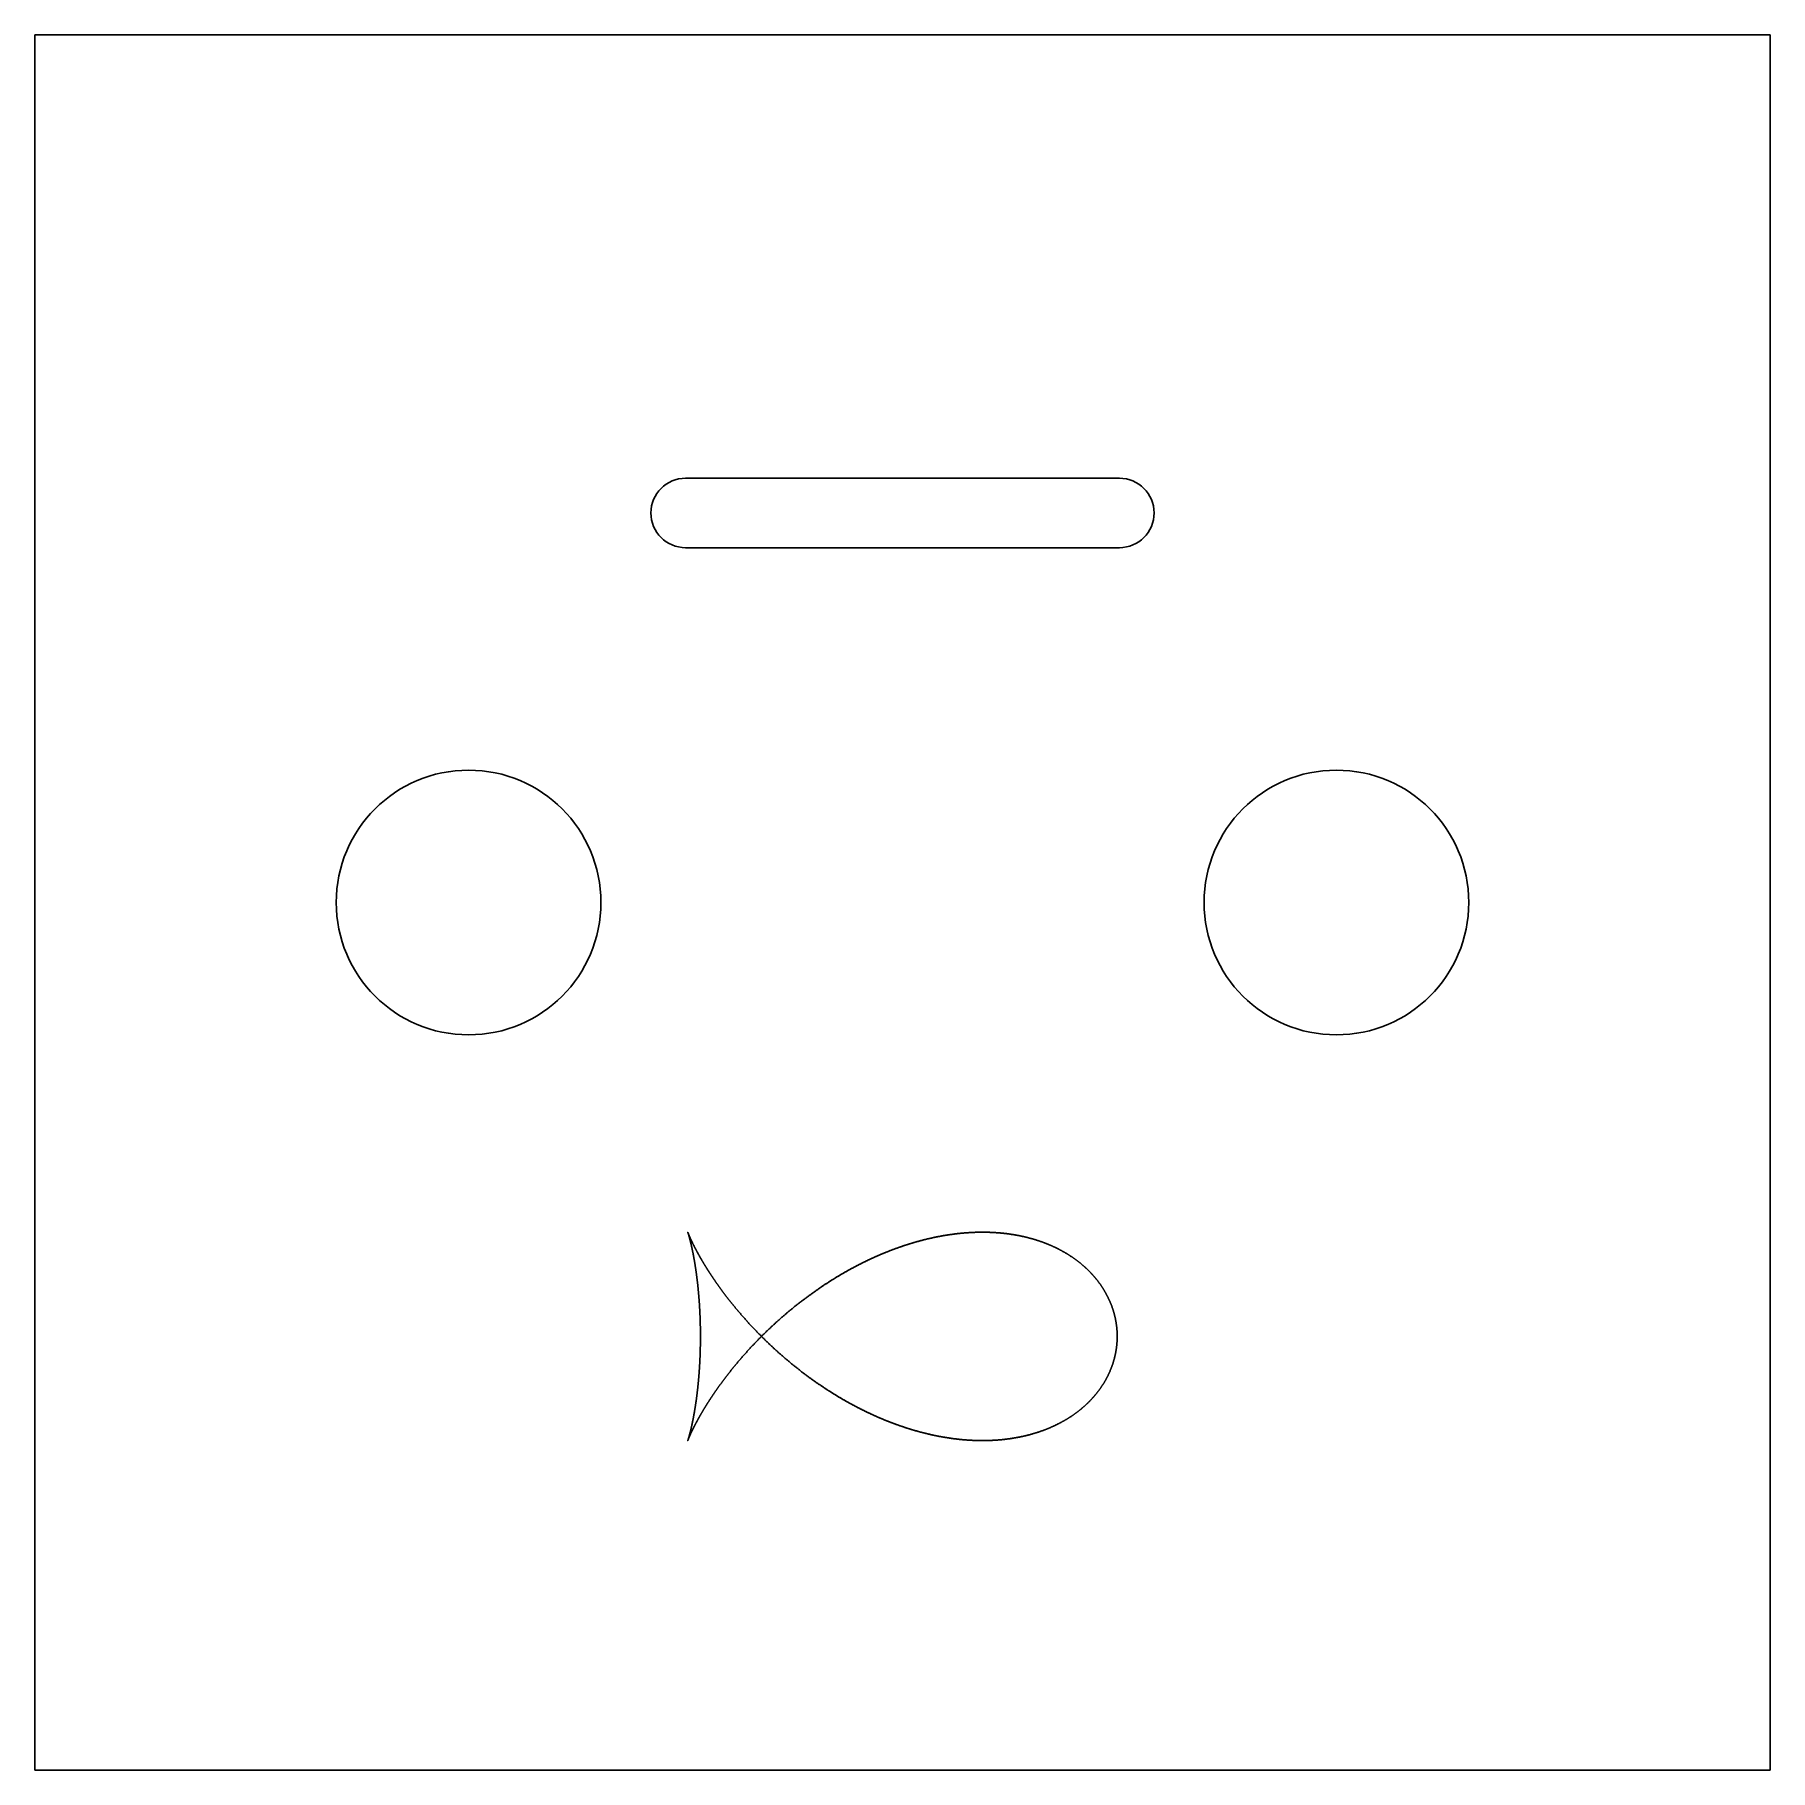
# Model space of a CAD drawing. Header units: metres. Extents: x 0 to 80, y 0 to 80.
import ezdxf

# ---------------------------------------------------------------- set-up
doc = ezdxf.new("R2010")
doc.units = ezdxf.units.M

msp = doc.modelspace()

# ---------------------------------------------------------------- linework, layer by layer
for p, q in [((0, 0), (0, 80)), ((0, 80), (80, 80)), ((80, 0), (80, 80)), ((50, 59.555416), (30, 59.555416)), ((50, 56.355416), (30, 56.355416)), ((0, 0), (80, 0))]:
    msp.add_line(p, q)
for centre in [(20, 40), (60, 40)]:
    msp.add_circle(centre, 6.1)
for centre, start, end in [((30, 57.955416), 90, 270), ((50, 57.955416), 0, 90), ((50, 57.955416), 270, 0)]:
    msp.add_arc(centre, 1.6, start, end)
at = {"layer": 'ENGRAVE'}
msp.add_lwpolyline([(49.896273, 20), (49.896238, 20.016764), (49.896132, 20.033527), (49.895955, 20.050291), (49.895708, 20.067053), (49.89539, 20.083815), (49.895001, 20.100575), (49.894542, 20.117335), (49.894013, 20.134093), (49.893412, 20.150849), (49.892741, 20.167604), (49.892, 20.184357), (49.891188, 20.201107), (49.890305, 20.217855), (49.889351, 20.2346), (49.888328, 20.251342), (49.887233, 20.268081), (49.886068, 20.284817), (49.884832, 20.30155), (49.883526, 20.318279), (49.88215, 20.335004), (49.880702, 20.351725), (49.879185, 20.368441), (49.877597, 20.385153), (49.875938, 20.401861), (49.874209, 20.418563), (49.872409, 20.435261), (49.870539, 20.451953), (49.868599, 20.46864), (49.866588, 20.485321), (49.864507, 20.501996), (49.862355, 20.518664), (49.860133, 20.535327), (49.857841, 20.551983), (49.855478, 20.568632), (49.853045, 20.585275), (49.850542, 20.60191), (49.847969, 20.618538), (49.845325, 20.635158), (49.842611, 20.651771), (49.839827, 20.668376), (49.836973, 20.684972), (49.834049, 20.70156), (49.831054, 20.71814), (49.82799, 20.734711), (49.824855, 20.751273), (49.821651, 20.767826), (49.818376, 20.784369), (49.815031, 20.800903), (49.811617, 20.817427), (49.808132, 20.833941), (49.804578, 20.850445), (49.800954, 20.866939), (49.79726, 20.883422), (49.793496, 20.899894), (49.789662, 20.916356), (49.785759, 20.932806), (49.781785, 20.949245), (49.777743, 20.965672), (49.77363, 20.982088), (49.769448, 20.998491), (49.765196, 21.014882), (49.760875, 21.031261), (49.756485, 21.047628), (49.752025, 21.063982), (49.747495, 21.080322), (49.742896, 21.09665), (49.738228, 21.112964), (49.73349, 21.129265), (49.728683, 21.145551), (49.723807, 21.161824), (49.718862, 21.178083), (49.713848, 21.194327), (49.708764, 21.210557), (49.703611, 21.226772), (49.69839, 21.242972), (49.693099, 21.259157), (49.68774, 21.275327), (49.682311, 21.291481), (49.676814, 21.30762), (49.671248, 21.323742), (49.665613, 21.339848), (49.65991, 21.355938), (49.654138, 21.372012), (49.648297, 21.388069), (49.642388, 21.404108), (49.63641, 21.420131), (49.630364, 21.436136), (49.624249, 21.452124), (49.618066, 21.468095), (49.611814, 21.484047), (49.605495, 21.499981), (49.599107, 21.515897), (49.592651, 21.531795), (49.586127, 21.547674), (49.579535, 21.563534), (49.572875, 21.579374), (49.566147, 21.595196), (49.559351, 21.610998), (49.552488, 21.626781), (49.545556, 21.642544), (49.538557, 21.658287), (49.531491, 21.674009), (49.524356, 21.689711), (49.517154, 21.705393), (49.509885, 21.721054), (49.502548, 21.736694), (49.495144, 21.752312), (49.487673, 21.76791), (49.480135, 21.783485), (49.472529, 21.79904), (49.464856, 21.814572), (49.457117, 21.830082), (49.44931, 21.845569), (49.441436, 21.861035), (49.433496, 21.876477), (49.425489, 21.891897), (49.417415, 21.907294), (49.409274, 21.922667), (49.401067, 21.938017), (49.392794, 21.953343), (49.384454, 21.968646), (49.376047, 21.983924), (49.367575, 21.999179), (49.359036, 22.014409), (49.350431, 22.029614), (49.34176, 22.044795), (49.333023, 22.059951), (49.32422, 22.075082), (49.315351, 22.090187), (49.306417, 22.105267), (49.297417, 22.120322), (49.288351, 22.13535), (49.279219, 22.150353), (49.270022, 22.165329), (49.26076, 22.180279), (49.251433, 22.195202), (49.24204, 22.210099), (49.232582, 22.224968), (49.223059, 22.239811), (49.213471, 22.254626), (49.203818, 22.269414), (49.1941, 22.284174), (49.184317, 22.298907), (49.17447, 22.313611), (49.164558, 22.328287), (49.154582, 22.342935), (49.144541, 22.357554), (49.134436, 22.372144), (49.124266, 22.386706), (49.114032, 22.401238), (49.103735, 22.415742), (49.093373, 22.430215), (49.082947, 22.44466), (49.072458, 22.459074), (49.061905, 22.473458), (49.051288, 22.487813), (49.040607, 22.502137), (49.029863, 22.51643), (49.019056, 22.530693), (49.008185, 22.544925), (48.997251, 22.559126), (48.986254, 22.573296), (48.975194, 22.587434), (48.964071, 22.601541), (48.952885, 22.615616), (48.941637, 22.62966), (48.930326, 22.643671), (48.918952, 22.65765), (48.907516, 22.671597), (48.896017, 22.685511), (48.884456, 22.699392), (48.872833, 22.713241), (48.861148, 22.727056), (48.8494, 22.740839), (48.837591, 22.754588), (48.82572, 22.768303), (48.813788, 22.781984), (48.801793, 22.795632), (48.789738, 22.809246), (48.777621, 22.822825), (48.765442, 22.83637), (48.753203, 22.84988), (48.740902, 22.863356), (48.72854, 22.876797), (48.716118, 22.890203), (48.703634, 22.903573), (48.69109, 22.916908), (48.678485, 22.930208), (48.66582, 22.943472), (48.653095, 22.9567), (48.640309, 22.969892), (48.627463, 22.983048), (48.614557, 22.996167), (48.601591, 23.00925), (48.588565, 23.022297), (48.575479, 23.035306), (48.562334, 23.048279), (48.54913, 23.061214), (48.535865, 23.074112), (48.522542, 23.086973), (48.509159, 23.099796), (48.495718, 23.112581), (48.482217, 23.125328), (48.468658, 23.138037), (48.455039, 23.150708), (48.441362, 23.163341), (48.427627, 23.175935), (48.413833, 23.18849), (48.399981, 23.201007), (48.386071, 23.213484), (48.372102, 23.225923), (48.358076, 23.238322), (48.343992, 23.250681), (48.32985, 23.263001), (48.315651, 23.275281), (48.301394, 23.287522), (48.287079, 23.299722), (48.272708, 23.311882), (48.258279, 23.324002), (48.243793, 23.336081), (48.229251, 23.348119), (48.214651, 23.360117), (48.199995, 23.372074), (48.185283, 23.383989), (48.170514, 23.395864), (48.155688, 23.407697), (48.140807, 23.419489), (48.12587, 23.431239), (48.110876, 23.442947), (48.095827, 23.454613), (48.080722, 23.466237), (48.065562, 23.477819), (48.050346, 23.489358), (48.035075, 23.500855), (48.019748, 23.512309), (48.004367, 23.523721), (47.988931, 23.535089), (47.97344, 23.546415), (47.957894, 23.557697), (47.942293, 23.568936), (47.926639, 23.580131), (47.91093, 23.591283), (47.895167, 23.602391), (47.879349, 23.613455), (47.863478, 23.624475), (47.847553, 23.635451), (47.831575, 23.646383), (47.815543, 23.65727), (47.799457, 23.668113), (47.783319, 23.678911), (47.767127, 23.689664), (47.750882, 23.700372), (47.734585, 23.711035), (47.718234, 23.721653), (47.701831, 23.732226), (47.685376, 23.742753), (47.668868, 23.753234), (47.652309, 23.76367), (47.635697, 23.77406), (47.619033, 23.784403), (47.602317, 23.794701), (47.58555, 23.804953), (47.568732, 23.815158), (47.551861, 23.825317), (47.53494, 23.835429), (47.517968, 23.845494), (47.500945, 23.855512), (47.48387, 23.865484), (47.466746, 23.875408), (47.44957, 23.885285), (47.432345, 23.895115), (47.415069, 23.904898), (47.397743, 23.914632), (47.380367, 23.924319), (47.362941, 23.933959), (47.345465, 23.94355), (47.32794, 23.953093), (47.310366, 23.962588), (47.292742, 23.972035), (47.275069, 23.981434), (47.257347, 23.990784), (47.239576, 24.000085), (47.221757, 24.009338), (47.203889, 24.018541), (47.185973, 24.027696), (47.168008, 24.036802), (47.149996, 24.045858), (47.131935, 24.054865), (47.113827, 24.063823), (47.095671, 24.072731), (47.077467, 24.08159), (47.059216, 24.090399), (47.040918, 24.099158), (47.022573, 24.107867), (47.004181, 24.116526), (46.985742, 24.125135), (46.967256, 24.133694), (46.948724, 24.142202), (46.930146, 24.15066), (46.911521, 24.159067), (46.89285, 24.167424), (46.874134, 24.175729), (46.855372, 24.183984), (46.836564, 24.192188), (46.817711, 24.200341), (46.798812, 24.208443), (46.779869, 24.216493), (46.76088, 24.224492), (46.741847, 24.232439), (46.722769, 24.240335), (46.703646, 24.24818), (46.68448, 24.255972), (46.665269, 24.263713), (46.646013, 24.271402), (46.626714, 24.279038), (46.607372, 24.286623), (46.587985, 24.294155), (46.568556, 24.301635), (46.549083, 24.309063), (46.529567, 24.316438), (46.510008, 24.32376), (46.490406, 24.33103), (46.470761, 24.338247), (46.451074, 24.345411), (46.431345, 24.352522), (46.411574, 24.35958), (46.39176, 24.366585), (46.371905, 24.373537), (46.352008, 24.380436), (46.332069, 24.387281), (46.31209, 24.394073), (46.292068, 24.400811), (46.272006, 24.407495), (46.251903, 24.414126), (46.23176, 24.420703), (46.211575, 24.427226), (46.191351, 24.433696), (46.171086, 24.440111), (46.150781, 24.446472), (46.130436, 24.452779), (46.110051, 24.459032), (46.089627, 24.46523), (46.069163, 24.471374), (46.04866, 24.477463), (46.028118, 24.483498), (46.007537, 24.489479), (45.986917, 24.495404), (45.966259, 24.501275), (45.945562, 24.507091), (45.924826, 24.512852), (45.904053, 24.518558), (45.883242, 24.524209), (45.862393, 24.529805), (45.841506, 24.535346), (45.820582, 24.540831), (45.799621, 24.546261), (45.778622, 24.551636), (45.757587, 24.556955), (45.736514, 24.562219), (45.715406, 24.567427), (45.69426, 24.572579), (45.673079, 24.577676), (45.651861, 24.582717), (45.630607, 24.587702), (45.609318, 24.592631), (45.587992, 24.597505), (45.566632, 24.602322), (45.545236, 24.607083), (45.523805, 24.611788), (45.502339, 24.616437), (45.480839, 24.62103), (45.459303, 24.625566), (45.437734, 24.630046), (45.41613, 24.634469), (45.394492, 24.638836), (45.37282, 24.643147), (45.351114, 24.647401), (45.329374, 24.651598), (45.307602, 24.655739), (45.285796, 24.659823), (45.263957, 24.66385), (45.242085, 24.66782), (45.22018, 24.671734), (45.198243, 24.67559), (45.176273, 24.67939), (45.154272, 24.683132), (45.132238, 24.686818), (45.110172, 24.690446), (45.088075, 24.694017), (45.065946, 24.697531), (45.043786, 24.700988), (45.021594, 24.704387), (44.999372, 24.70773), (44.977119, 24.711014), (44.954835, 24.714242), (44.932521, 24.717412), (44.910176, 24.720524), (44.887801, 24.723579), (44.865397, 24.726577), (44.842962, 24.729516), (44.820498, 24.732399), (44.798005, 24.735223), (44.775482, 24.73799), (44.75293, 24.740699), (44.730349, 24.74335), (44.70774, 24.745944), (44.685102, 24.74848), (44.662436, 24.750958), (44.639741, 24.753377), (44.617019, 24.75574), (44.594268, 24.758044), (44.57149, 24.76029), (44.548685, 24.762478), (44.525852, 24.764608), (44.502992, 24.76668), (44.480105, 24.768694), (44.457191, 24.77065), (44.434251, 24.772547), (44.411284, 24.774387), (44.388291, 24.776168), (44.365272, 24.777892), (44.342227, 24.779557), (44.319157, 24.781163), (44.29606, 24.782712), (44.272939, 24.784202), (44.249792, 24.785634), (44.22662, 24.787008), (44.203424, 24.788323), (44.180203, 24.78958), (44.156957, 24.790778), (44.133687, 24.791918), (44.110393, 24.793), (44.087075, 24.794024), (44.063733, 24.794989), (44.040368, 24.795895), (44.01698, 24.796743), (43.993568, 24.797533), (43.970133, 24.798264), (43.946675, 24.798937), (43.923195, 24.799551), (43.899692, 24.800107), (43.876166, 24.800604), (43.852619, 24.801043), (43.82905, 24.801424), (43.805459, 24.801745), (43.781846, 24.802009), (43.758212, 24.802214), (43.734557, 24.80236), (43.71088, 24.802448), (43.687183, 24.802477), (43.663465, 24.802448), (43.639727, 24.80236), (43.615968, 24.802214), (43.592189, 24.802009), (43.56839, 24.801745), (43.544572, 24.801424), (43.520733, 24.801043), (43.496876, 24.800604), (43.472999, 24.800107), (43.449103, 24.799551), (43.425188, 24.798937), (43.401254, 24.798264), (43.377302, 24.797533), (43.353332, 24.796743), (43.329343, 24.795895), (43.305337, 24.794989), (43.281312, 24.794024), (43.25727, 24.793), (43.233211, 24.791918), (43.209134, 24.790778), (43.185041, 24.78958), (43.16093, 24.788323), (43.136803, 24.787008), (43.112659, 24.785634), (43.088499, 24.784202), (43.064322, 24.782712), (43.04013, 24.781163), (43.015922, 24.779557), (42.991698, 24.777892), (42.967459, 24.776168), (42.943205, 24.774387), (42.918935, 24.772547), (42.894651, 24.77065), (42.870352, 24.768694), (42.846038, 24.76668), (42.82171, 24.764608), (42.797368, 24.762478), (42.773012, 24.76029), (42.748642, 24.758044), (42.724259, 24.75574), (42.699862, 24.753377), (42.675452, 24.750958), (42.651028, 24.74848), (42.626592, 24.745944), (42.602143, 24.74335), (42.577682, 24.740699), (42.553208, 24.73799), (42.528722, 24.735223), (42.504224, 24.732399), (42.479715, 24.729516), (42.455193, 24.726577), (42.430661, 24.723579), (42.406117, 24.720524), (42.381562, 24.717412), (42.356996, 24.714242), (42.332419, 24.711014), (42.307832, 24.70773), (42.283234, 24.704387), (42.258626, 24.700988), (42.234009, 24.697531), (42.209381, 24.694017), (42.184744, 24.690446), (42.160097, 24.686818), (42.135441, 24.683132), (42.110776, 24.67939), (42.086102, 24.67559), (42.06142, 24.671734), (42.036729, 24.66782), (42.012029, 24.66385), (41.987321, 24.659823), (41.962606, 24.655739), (41.937882, 24.651598), (41.913151, 24.647401), (41.888412, 24.643147), (41.863666, 24.638836), (41.838913, 24.634469), (41.814153, 24.630046), (41.789387, 24.625566), (41.764613, 24.62103), (41.739834, 24.616437), (41.715048, 24.611788), (41.690256, 24.607083), (41.665458, 24.602322), (41.640655, 24.597505), (41.615846, 24.592631), (41.591032, 24.587702), (41.566212, 24.582717), (41.541388, 24.577676), (41.516559, 24.572579), (41.491726, 24.567427), (41.466888, 24.562219), (41.442045, 24.556955), (41.417199, 24.551636), (41.392349, 24.546261), (41.367495, 24.540831), (41.342638, 24.535346), (41.317777, 24.529805), (41.292913, 24.524209), (41.268046, 24.518558), (41.243176, 24.512852), (41.218304, 24.507091), (41.193429, 24.501275), (41.168552, 24.495404), (41.143673, 24.489479), (41.118792, 24.483498), (41.093909, 24.477463), (41.069025, 24.471374), (41.044139, 24.46523), (41.019252, 24.459032), (40.994364, 24.452779), (40.969475, 24.446472), (40.944586, 24.440111), (40.919696, 24.433696), (40.894805, 24.427226), (40.869915, 24.420703), (40.845024, 24.414126), (40.820134, 24.407495), (40.795244, 24.400811), (40.770354, 24.394073), (40.745466, 24.387281), (40.720578, 24.380436), (40.695691, 24.373537), (40.670805, 24.366585), (40.645921, 24.35958), (40.621039, 24.352522), (40.596158, 24.345411), (40.571279, 24.338247), (40.546403, 24.33103), (40.521528, 24.32376), (40.496656, 24.316438), (40.471787, 24.309063), (40.446921, 24.301635), (40.422057, 24.294155), (40.397197, 24.286623), (40.37234, 24.279038), (40.347486, 24.271402), (40.322636, 24.263713), (40.29779, 24.255972), (40.272948, 24.24818), (40.24811, 24.240335), (40.223277, 24.232439), (40.198448, 24.224492), (40.173624, 24.216493), (40.148804, 24.208443), (40.12399, 24.200341), (40.099181, 24.192188), (40.074377, 24.183984), (40.049579, 24.175729), (40.024787, 24.167424), (40, 24.159067), (39.975219, 24.15066), (39.950445, 24.142202), (39.925677, 24.133694), (39.900916, 24.125135), (39.876161, 24.116526), (39.851414, 24.107867), (39.826673, 24.099158), (39.80194, 24.090399), (39.777214, 24.08159), (39.752495, 24.072731), (39.727785, 24.063823), (39.703082, 24.054865), (39.678387, 24.045858), (39.653701, 24.036802), (39.629023, 24.027696), (39.604353, 24.018541), (39.579693, 24.009338), (39.555041, 24.000085), (39.530398, 23.990784), (39.505765, 23.981434), (39.481141, 23.972035), (39.456526, 23.962588), (39.431921, 23.953093), (39.407326, 23.94355), (39.382742, 23.933959), (39.358167, 23.924319), (39.333603, 23.914632), (39.309049, 23.904898), (39.284506, 23.895115), (39.259974, 23.885285), (39.235453, 23.875408), (39.210943, 23.865484), (39.186445, 23.855512), (39.161958, 23.845494), (39.137483, 23.835429), (39.113019, 23.825317), (39.088568, 23.815158), (39.064128, 23.804953), (39.039702, 23.794701), (39.015287, 23.784403), (38.990885, 23.77406), (38.966496, 23.76367), (38.94212, 23.753234), (38.917757, 23.742753), (38.893408, 23.732226), (38.869072, 23.721653), (38.844749, 23.711035), (38.82044, 23.700372), (38.796145, 23.689664), (38.771865, 23.678911), (38.747598, 23.668113), (38.723346, 23.65727), (38.699108, 23.646383), (38.674885, 23.635451), (38.650677, 23.624475), (38.626484, 23.613455), (38.602306, 23.602391), (38.578144, 23.591283), (38.553997, 23.580131), (38.529865, 23.568936), (38.50575, 23.557697), (38.48165, 23.546415), (38.457566, 23.535089), (38.433499, 23.523721), (38.409448, 23.512309), (38.385413, 23.500855), (38.361396, 23.489358), (38.337395, 23.477819), (38.313411, 23.466237), (38.289444, 23.454613), (38.265495, 23.442947), (38.241563, 23.431239), (38.217649, 23.419489), (38.193752, 23.407697), (38.169873, 23.395864), (38.146013, 23.383989), (38.12217, 23.372074), (38.098346, 23.360117), (38.074541, 23.348119), (38.050754, 23.336081), (38.026986, 23.324002), (38.003237, 23.311882), (37.979507, 23.299722), (37.955796, 23.287522), (37.932105, 23.275281), (37.908433, 23.263001), (37.884781, 23.250681), (37.861148, 23.238322), (37.837536, 23.225923), (37.813944, 23.213484), (37.790372, 23.201007), (37.76682, 23.18849), (37.743289, 23.175935), (37.719779, 23.163341), (37.69629, 23.150708), (37.672821, 23.138037), (37.649374, 23.125328), (37.625948, 23.112581), (37.602543, 23.099796), (37.57916, 23.086973), (37.555799, 23.074112), (37.532459, 23.061214), (37.509141, 23.048279), (37.485846, 23.035306), (37.462573, 23.022297), (37.439322, 23.00925), (37.416093, 22.996167), (37.392888, 22.983048), (37.369705, 22.969892), (37.346545, 22.9567), (37.323408, 22.943472), (37.300294, 22.930208), (37.277204, 22.916908), (37.254137, 22.903573), (37.231094, 22.890203), (37.208075, 22.876797), (37.185079, 22.863356), (37.162108, 22.84988), (37.13916, 22.83637), (37.116237, 22.822825), (37.093339, 22.809246), (37.070465, 22.795632), (37.047615, 22.781984), (37.024791, 22.768303), (37.001991, 22.754588), (36.979217, 22.740839), (36.956468, 22.727056), (36.933744, 22.713241), (36.911046, 22.699392), (36.888373, 22.685511), (36.865726, 22.671597), (36.843105, 22.65765), (36.82051, 22.643671), (36.797941, 22.62966), (36.775398, 22.615616), (36.752882, 22.601541), (36.730392, 22.587434), (36.707929, 22.573296), (36.685493, 22.559126), (36.663083, 22.544925), (36.640701, 22.530693), (36.618345, 22.51643), (36.596017, 22.502137), (36.573717, 22.487813), (36.551444, 22.473458), (36.529198, 22.459074), (36.506981, 22.44466), (36.484791, 22.430215), (36.462629, 22.415742), (36.440496, 22.401238), (36.41839, 22.386706), (36.396313, 22.372144), (36.374265, 22.357554), (36.352245, 22.342935), (36.330254, 22.328287), (36.308292, 22.313611), (36.286358, 22.298907), (36.264454, 22.284174), (36.242579, 22.269414), (36.220734, 22.254626), (36.198918, 22.239811), (36.177131, 22.224968), (36.155374, 22.210099), (36.133647, 22.195202), (36.11195, 22.180279), (36.090283, 22.165329), (36.068646, 22.150353), (36.047039, 22.13535), (36.025463, 22.120322), (36.003917, 22.105267), (35.982402, 22.090187), (35.960918, 22.075082), (35.939464, 22.059951), (35.918041, 22.044795), (35.89665, 22.029614), (35.875289, 22.014409), (35.85396, 21.999179), (35.832662, 21.983924), (35.811396, 21.968646), (35.790161, 21.953343), (35.768958, 21.938017), (35.747787, 21.922667), (35.726648, 21.907294), (35.705541, 21.891897), (35.684466, 21.876477), (35.663423, 21.861035), (35.642412, 21.845569), (35.621435, 21.830082), (35.600489, 21.814572), (35.579576, 21.79904), (35.558697, 21.783485), (35.53785, 21.76791), (35.517035, 21.752312), (35.496255, 21.736694), (35.475507, 21.721054), (35.454792, 21.705393), (35.434111, 21.689711), (35.413464, 21.674009), (35.39285, 21.658287), (35.37227, 21.642544), (35.351723, 21.626781), (35.331211, 21.610998), (35.310732, 21.595196), (35.290288, 21.579374), (35.269877, 21.563534), (35.249501, 21.547674), (35.22916, 21.531795), (35.208853, 21.515897), (35.18858, 21.499981), (35.168342, 21.484047), (35.148139, 21.468095), (35.127971, 21.452124), (35.107838, 21.436136), (35.08774, 21.420131), (35.067677, 21.404108), (35.047649, 21.388069), (35.027657, 21.372012), (35.0077, 21.355938), (34.987778, 21.339848), (34.967892, 21.323742), (34.948042, 21.30762), (34.928228, 21.291481), (34.908449, 21.275327), (34.888707, 21.259157), (34.869, 21.242972), (34.84933, 21.226772), (34.829696, 21.210557), (34.810098, 21.194327), (34.790537, 21.178083), (34.771012, 21.161824), (34.751524, 21.145551), (34.732072, 21.129265), (34.712658, 21.112964), (34.69328, 21.09665), (34.673939, 21.080322), (34.654634, 21.063982), (34.635368, 21.047628), (34.616138, 21.031261), (34.596945, 21.014882), (34.57779, 20.998491), (34.558672, 20.982088), (34.539592, 20.965672), (34.520549, 20.949245), (34.501544, 20.932806), (34.482577, 20.916356), (34.463647, 20.899894), (34.444756, 20.883422), (34.425902, 20.866939), (34.407086, 20.850445), (34.388309, 20.833941), (34.36957, 20.817427), (34.350869, 20.800903), (34.332206, 20.784369), (34.313582, 20.767826), (34.294996, 20.751273), (34.276449, 20.734711), (34.25794, 20.71814), (34.23947, 20.70156), (34.221039, 20.684972), (34.202647, 20.668376), (34.184294, 20.651771), (34.16598, 20.635158), (34.147705, 20.618538), (34.129469, 20.60191), (34.111272, 20.585275), (34.093114, 20.568632), (34.074996, 20.551983), (34.056917, 20.535327), (34.038878, 20.518664), (34.020878, 20.501996), (34.002918, 20.485321), (33.984998, 20.46864), (33.967117, 20.451953), (33.949277, 20.435261), (33.931476, 20.418563), (33.913715, 20.401861), (33.895994, 20.385153), (33.878313, 20.368441), (33.860672, 20.351725), (33.843071, 20.335004), (33.825511, 20.318279), (33.807991, 20.30155), (33.790511, 20.284817), (33.773072, 20.268081), (33.755673, 20.251342), (33.738315, 20.2346), (33.720998, 20.217855), (33.703721, 20.201107), (33.686485, 20.184357), (33.669289, 20.167604), (33.652135, 20.150849), (33.635021, 20.134093), (33.617949, 20.117335), (33.600917, 20.100575), (33.583926, 20.083815), (33.566977, 20.067053), (33.550069, 20.050291), (33.533201, 20.033527), (33.516376, 20.016764), (33.499591, 20), (33.482848, 19.983236), (33.466146, 19.966473), (33.449486, 19.949709), (33.432867, 19.932947), (33.41629, 19.916185), (33.399755, 19.899425), (33.383261, 19.882665), (33.366809, 19.865907), (33.350399, 19.849151), (33.33403, 19.832396), (33.317704, 19.815643), (33.301419, 19.798893), (33.285176, 19.782145), (33.268975, 19.7654), (33.252817, 19.748658), (33.2367, 19.731919), (33.220626, 19.715183), (33.204593, 19.69845), (33.188603, 19.681721), (33.172655, 19.664996), (33.15675, 19.648275), (33.140886, 19.631559), (33.125066, 19.614847), (33.109287, 19.598139), (33.093551, 19.581437), (33.077858, 19.564739), (33.062207, 19.548047), (33.046598, 19.53136), (33.031033, 19.514679), (33.01551, 19.498004), (33.000029, 19.481336), (32.984591, 19.464673), (32.969197, 19.448017), (32.953844, 19.431368), (32.938535, 19.414725), (32.923269, 19.39809), (32.908045, 19.381462), (32.892864, 19.364842), (32.877726, 19.348229), (32.862632, 19.331624), (32.84758, 19.315028), (32.832571, 19.29844), (32.817606, 19.28186), (32.802683, 19.265289), (32.787804, 19.248727), (32.772968, 19.232174), (32.758175, 19.215631), (32.743425, 19.199097), (32.728718, 19.182573), (32.714055, 19.166059), (32.699435, 19.149555), (32.684858, 19.133061), (32.670325, 19.116578), (32.655835, 19.100106), (32.641389, 19.083644), (32.626986, 19.067194), (32.612626, 19.050755), (32.59831, 19.034328), (32.584037, 19.017912), (32.569808, 19.001509), (32.555622, 18.985118), (32.54148, 18.968739), (32.527382, 18.952372), (32.513327, 18.936018), (32.499315, 18.919678), (32.485348, 18.90335), (32.471424, 18.887036), (32.457543, 18.870735), (32.443706, 18.854449), (32.429913, 18.838176), (32.416164, 18.821917), (32.402459, 18.805673), (32.388797, 18.789443), (32.375179, 18.773228), (32.361604, 18.757028), (32.348074, 18.740843), (32.334587, 18.724673), (32.321144, 18.708519), (32.307745, 18.69238), (32.29439, 18.676258), (32.281079, 18.660152), (32.267811, 18.644062), (32.254587, 18.627988), (32.241408, 18.611931), (32.228272, 18.595892), (32.21518, 18.579869), (32.202132, 18.563864), (32.189127, 18.547876), (32.176167, 18.531905), (32.163251, 18.515953), (32.150378, 18.500019), (32.13755, 18.484103), (32.124765, 18.468205), (32.112025, 18.452326), (32.099328, 18.436466), (32.086675, 18.420626), (32.074067, 18.404804), (32.061502, 18.389002), (32.048981, 18.373219), (32.036504, 18.357456), (32.024071, 18.341713), (32.011682, 18.325991), (31.999337, 18.310289), (31.987036, 18.294607), (31.974779, 18.278946), (31.962566, 18.263306), (31.950397, 18.247688), (31.938272, 18.23209), (31.926191, 18.216515), (31.914153, 18.20096), (31.90216, 18.185428), (31.890211, 18.169918), (31.878305, 18.154431), (31.866444, 18.138965), (31.854626, 18.123523), (31.842852, 18.108103), (31.831123, 18.092706), (31.819437, 18.077333), (31.807795, 18.061983), (31.796197, 18.046657), (31.784643, 18.031354), (31.773132, 18.016076), (31.761666, 18.000821), (31.750243, 17.985591), (31.738865, 17.970386), (31.72753, 17.955205), (31.716239, 17.940049), (31.704991, 17.924918), (31.693788, 17.909813), (31.682628, 17.894733), (31.671512, 17.879678), (31.66044, 17.86465), (31.649412, 17.849647), (31.638427, 17.834671), (31.627486, 17.819721), (31.616589, 17.804798), (31.605735, 17.789901), (31.594925, 17.775032), (31.584159, 17.760189), (31.573437, 17.745374), (31.562758, 17.730586), (31.552122, 17.715826), (31.54153, 17.701093), (31.530982, 17.686389), (31.520477, 17.671713), (31.510016, 17.657065), (31.499598, 17.642446), (31.489224, 17.627856), (31.478893, 17.613294), (31.468606, 17.598762), (31.458362, 17.584258), (31.448161, 17.569785), (31.438004, 17.55534), (31.42789, 17.540926), (31.417819, 17.526542), (31.407792, 17.512187), (31.397808, 17.497863), (31.387867, 17.48357), (31.37797, 17.469307), (31.368115, 17.455075), (31.358304, 17.440874), (31.348536, 17.426704), (31.338811, 17.412566), (31.329129, 17.398459), (31.31949, 17.384384), (31.309894, 17.37034), (31.300341, 17.356329), (31.290831, 17.34235), (31.281364, 17.328403), (31.27194, 17.314489), (31.262558, 17.300608), (31.25322, 17.286759), (31.243924, 17.272944), (31.234671, 17.259161), (31.225461, 17.245412), (31.216293, 17.231697), (31.207169, 17.218016), (31.198086, 17.204368), (31.189047, 17.190754), (31.18005, 17.177175), (31.171095, 17.16363), (31.162183, 17.15012), (31.153313, 17.136644), (31.144486, 17.123203), (31.135701, 17.109797), (31.126958, 17.096427), (31.118258, 17.083092), (31.1096, 17.069792), (31.100984, 17.056528), (31.092411, 17.0433), (31.083879, 17.030108), (31.07539, 17.016952), (31.066942, 17.003833), (31.058537, 16.99075), (31.050174, 16.977703), (31.041852, 16.964694), (31.033573, 16.951721), (31.025335, 16.938786), (31.017139, 16.925888), (31.008985, 16.913027), (31.000872, 16.900204), (30.992801, 16.887419), (30.984772, 16.874672), (30.976784, 16.861963), (30.968838, 16.849292), (30.960934, 16.836659), (30.95307, 16.824065), (30.945249, 16.81151), (30.937468, 16.798993), (30.929729, 16.786516), (30.922031, 16.774077), (30.914374, 16.761678), (30.906758, 16.749319), (30.899184, 16.736999), (30.89165, 16.724719), (30.884158, 16.712478), (30.876706, 16.700278), (30.869295, 16.688118), (30.861925, 16.675998), (30.854596, 16.663919), (30.847308, 16.651881), (30.84006, 16.639883), (30.832853, 16.627926), (30.825686, 16.616011), (30.81856, 16.604136), (30.811474, 16.592303), (30.804429, 16.580511), (30.797424, 16.568761), (30.79046, 16.557053), (30.783535, 16.545387), (30.776651, 16.533763), (30.769807, 16.522181), (30.763003, 16.510642), (30.756239, 16.499145), (30.749515, 16.487691), (30.742831, 16.476279), (30.736187, 16.464911), (30.729582, 16.453585), (30.723017, 16.442303), (30.716492, 16.431064), (30.710006, 16.419869), (30.70356, 16.408717), (30.697154, 16.397609), (30.690786, 16.386545), (30.684458, 16.375525), (30.67817, 16.364549), (30.67192, 16.353617), (30.66571, 16.34273), (30.659539, 16.331887), (30.653407, 16.321089), (30.647314, 16.310336), (30.64126, 16.299628), (30.635244, 16.288965), (30.629267, 16.278347), (30.623329, 16.267774), (30.61743, 16.257247), (30.611569, 16.246766), (30.605747, 16.23633), (30.599963, 16.22594), (30.594218, 16.215597), (30.588511, 16.205299), (30.582842, 16.195047), (30.577211, 16.184842), (30.571618, 16.174683), (30.566064, 16.164571), (30.560547, 16.154506), (30.555068, 16.144488), (30.549627, 16.134516), (30.544224, 16.124592), (30.538859, 16.114715), (30.533531, 16.104885), (30.52824, 16.095102), (30.522987, 16.085368), (30.517772, 16.075681), (30.512593, 16.066041), (30.507452, 16.05645), (30.502349, 16.046907), (30.497282, 16.037412), (30.492252, 16.027965), (30.487259, 16.018566), (30.482304, 16.009216), (30.477384, 15.999915), (30.472502, 15.990662), (30.467656, 15.981459), (30.462847, 15.972304), (30.458075, 15.963198), (30.453338, 15.954142), (30.448638, 15.945135), (30.443975, 15.936177), (30.439347, 15.927269), (30.434756, 15.91841), (30.430201, 15.909601), (30.425681, 15.900842), (30.421198, 15.892133), (30.41675, 15.883474), (30.412338, 15.874865), (30.407962, 15.866306), (30.403621, 15.857798), (30.399316, 15.84934), (30.395046, 15.840933), (30.390812, 15.832576), (30.386612, 15.824271), (30.382448, 15.816016), (30.378319, 15.807812), (30.374225, 15.799659), (30.370166, 15.791557), (30.366142, 15.783507), (30.362152, 15.775508), (30.358197, 15.767561), (30.354277, 15.759665), (30.350391, 15.75182), (30.346539, 15.744028), (30.342722, 15.736287), (30.338939, 15.728598), (30.335191, 15.720962), (30.331476, 15.713377), (30.327795, 15.705845), (30.324148, 15.698365), (30.320536, 15.690937), (30.316956, 15.683562), (30.313411, 15.67624), (30.309899, 15.66897), (30.30642, 15.661753), (30.302975, 15.654589), (30.299563, 15.647478), (30.296184, 15.64042), (30.292839, 15.633415), (30.289526, 15.626463), (30.286247, 15.619564), (30.283, 15.612719), (30.279786, 15.605927), (30.276605, 15.599189), (30.273456, 15.592505), (30.27034, 15.585874), (30.267256, 15.579297), (30.264205, 15.572774), (30.261185, 15.566304), (30.258198, 15.559889), (30.255243, 15.553528), (30.25232, 15.547221), (30.249429, 15.540968), (30.246569, 15.53477), (30.243742, 15.528626), (30.240945, 15.522537), (30.238181, 15.516502), (30.235447, 15.510521), (30.232745, 15.504596), (30.230074, 15.498725), (30.227435, 15.492909), (30.224826, 15.487148), (30.222248, 15.481442), (30.219701, 15.475791), (30.217185, 15.470195), (30.2147, 15.464654), (30.212245, 15.459169), (30.20982, 15.453739), (30.207426, 15.448364), (30.205062, 15.443045), (30.202729, 15.437781), (30.200425, 15.432573), (30.198152, 15.427421), (30.195908, 15.422324), (30.193694, 15.417283), (30.19151, 15.412298), (30.189355, 15.407369), (30.18723, 15.402495), (30.185134, 15.397678), (30.183068, 15.392917), (30.181031, 15.388212), (30.179023, 15.383563), (30.177044, 15.37897), (30.175093, 15.374434), (30.173172, 15.369954), (30.171279, 15.365531), (30.169415, 15.361164), (30.16758, 15.356853), (30.165773, 15.352599), (30.163994, 15.348402), (30.162244, 15.344261), (30.160521, 15.340177), (30.158827, 15.33615), (30.15716, 15.33218), (30.155522, 15.328266), (30.153911, 15.32441), (30.152328, 15.32061), (30.150772, 15.316868), (30.149244, 15.313182), (30.147743, 15.309554), (30.146269, 15.305983), (30.144822, 15.302469), (30.143402, 15.299012), (30.14201, 15.295613), (30.140644, 15.29227), (30.139304, 15.288986), (30.137992, 15.285758), (30.136706, 15.282588), (30.135446, 15.279476), (30.134213, 15.276421), (30.133005, 15.273423), (30.131824, 15.270484), (30.130669, 15.267601), (30.12954, 15.264777), (30.128436, 15.26201), (30.127359, 15.259301), (30.126306, 15.25665), (30.12528, 15.254056), (30.124278, 15.25152), (30.123302, 15.249042), (30.122351, 15.246623), (30.121426, 15.24426), (30.120525, 15.241956), (30.119649, 15.23971), (30.118797, 15.237522), (30.117971, 15.235392), (30.117168, 15.23332), (30.116391, 15.231306), (30.115637, 15.22935), (30.114908, 15.227453), (30.114203, 15.225613), (30.113522, 15.223832), (30.112865, 15.222108), (30.112232, 15.220443), (30.111622, 15.218837), (30.111036, 15.217288), (30.110473, 15.215798), (30.109934, 15.214366), (30.109418, 15.212992), (30.108925, 15.211677), (30.108456, 15.21042), (30.108009, 15.209222), (30.107585, 15.208082), (30.107184, 15.207), (30.106805, 15.205976), (30.106449, 15.205011), (30.106115, 15.204105), (30.105804, 15.203257), (30.105515, 15.202467), (30.105248, 15.201736), (30.105003, 15.201063), (30.10478, 15.200449), (30.104578, 15.199893), (30.104398, 15.199396), (30.10424, 15.198957), (30.104103, 15.198576), (30.103988, 15.198255), (30.103894, 15.197991), (30.103821, 15.197786), (30.103769, 15.19764), (30.103738, 15.197552), (30.103727, 15.197523), (30.103738, 15.197552), (30.103768, 15.19764), (30.10382, 15.197786), (30.103892, 15.197991), (30.103984, 15.198255), (30.104096, 15.198576), (30.104228, 15.198957), (30.10438, 15.199396), (30.104552, 15.199893), (30.104744, 15.200449), (30.104955, 15.201063), (30.105186, 15.201736), (30.105436, 15.202467), (30.105705, 15.203257), (30.105994, 15.204105), (30.106301, 15.205011), (30.106628, 15.205976), (30.106973, 15.207), (30.107337, 15.208082), (30.10772, 15.209222), (30.108121, 15.21042), (30.108541, 15.211677), (30.108979, 15.212992), (30.109435, 15.214366), (30.109909, 15.215798), (30.110402, 15.217288), (30.110912, 15.218837), (30.111439, 15.220443), (30.111985, 15.222108), (30.112548, 15.223832), (30.113128, 15.225613), (30.113726, 15.227453), (30.114341, 15.22935), (30.114973, 15.231306), (30.115622, 15.23332), (30.116288, 15.235392), (30.11697, 15.237522), (30.117669, 15.23971), (30.118385, 15.241956), (30.119117, 15.24426), (30.119866, 15.246623), (30.120631, 15.249042), (30.121412, 15.25152), (30.122208, 15.254056), (30.123021, 15.25665), (30.12385, 15.259301), (30.124694, 15.26201), (30.125554, 15.264777), (30.126429, 15.267601), (30.127319, 15.270484), (30.128225, 15.273423), (30.129146, 15.276421), (30.130082, 15.279476), (30.131032, 15.282588), (30.131998, 15.285758), (30.132978, 15.288986), (30.133973, 15.29227), (30.134982, 15.295613), (30.136006, 15.299012), (30.137044, 15.302469), (30.138096, 15.305983), (30.139162, 15.309554), (30.140242, 15.313182), (30.141336, 15.316868), (30.142443, 15.32061), (30.143564, 15.32441), (30.144699, 15.328266), (30.145847, 15.33218), (30.147008, 15.33615), (30.148182, 15.340177), (30.149369, 15.344261), (30.15057, 15.348402), (30.151783, 15.352599), (30.153009, 15.356853), (30.154247, 15.361164), (30.155498, 15.365531), (30.156762, 15.369954), (30.158037, 15.374434), (30.159325, 15.37897), (30.160625, 15.383563), (30.161937, 15.388212), (30.16326, 15.392917), (30.164596, 15.397678), (30.165943, 15.402495), (30.167302, 15.407369), (30.168672, 15.412298), (30.170053, 15.417283), (30.171446, 15.422324), (30.172849, 15.427421), (30.174264, 15.432573), (30.17569, 15.437781), (30.177126, 15.443045), (30.178573, 15.448364), (30.18003, 15.453739), (30.181498, 15.459169), (30.182977, 15.464654), (30.184465, 15.470195), (30.185964, 15.475791), (30.187473, 15.481442), (30.188991, 15.487148), (30.19052, 15.492909), (30.192058, 15.498725), (30.193606, 15.504596), (30.195163, 15.510521), (30.19673, 15.516502), (30.198306, 15.522537), (30.199891, 15.528626), (30.201485, 15.53477), (30.203089, 15.540968), (30.204701, 15.547221), (30.206321, 15.553528), (30.207951, 15.559889), (30.209589, 15.566304), (30.211235, 15.572774), (30.21289, 15.579297), (30.214553, 15.585874), (30.216224, 15.592505), (30.217903, 15.599189), (30.219591, 15.605927), (30.221285, 15.612719), (30.222988, 15.619564), (30.224698, 15.626463), (30.226416, 15.633415), (30.228141, 15.64042), (30.229873, 15.647478), (30.231613, 15.654589), (30.23336, 15.661753), (30.235113, 15.66897), (30.236874, 15.67624), (30.238641, 15.683562), (30.240415, 15.690937), (30.242196, 15.698365), (30.243983, 15.705845), (30.245776, 15.713377), (30.247576, 15.720962), (30.249382, 15.728598), (30.251193, 15.736287), (30.253011, 15.744028), (30.254835, 15.75182), (30.256664, 15.759665), (30.258499, 15.767561), (30.26034, 15.775508), (30.262186, 15.783507), (30.264038, 15.791557), (30.265894, 15.799659), (30.267756, 15.807812), (30.269623, 15.816016), (30.271495, 15.824271), (30.273372, 15.832576), (30.275253, 15.840933), (30.277139, 15.84934), (30.27903, 15.857798), (30.280925, 15.866306), (30.282824, 15.874865), (30.284728, 15.883474), (30.286636, 15.892133), (30.288548, 15.900842), (30.290464, 15.909601), (30.292384, 15.91841), (30.294307, 15.927269), (30.296234, 15.936177), (30.298165, 15.945135), (30.300099, 15.954142), (30.302037, 15.963198), (30.303977, 15.972304), (30.305921, 15.981459), (30.307869, 15.990662), (30.309819, 15.999915), (30.311772, 16.009216), (30.313727, 16.018566), (30.315686, 16.027965), (30.317647, 16.037412), (30.31961, 16.046907), (30.321576, 16.05645), (30.323545, 16.066041), (30.325515, 16.075681), (30.327488, 16.085368), (30.329462, 16.095102), (30.331439, 16.104885), (30.333417, 16.114715), (30.335398, 16.124592), (30.337379, 16.134516), (30.339363, 16.144488), (30.341348, 16.154506), (30.343334, 16.164571), (30.345321, 16.174683), (30.34731, 16.184842), (30.3493, 16.195047), (30.351291, 16.205299), (30.353282, 16.215597), (30.355275, 16.22594), (30.357268, 16.23633), (30.359262, 16.246766), (30.361257, 16.257247), (30.363252, 16.267774), (30.365247, 16.278347), (30.367243, 16.288965), (30.369238, 16.299628), (30.371234, 16.310336), (30.37323, 16.321089), (30.375226, 16.331887), (30.377221, 16.34273), (30.379217, 16.353617), (30.381212, 16.364549), (30.383206, 16.375525), (30.3852, 16.386545), (30.387194, 16.397609), (30.389187, 16.408717), (30.391179, 16.419869), (30.39317, 16.431064), (30.39516, 16.442303), (30.397149, 16.453585), (30.399137, 16.464911), (30.401124, 16.476279), (30.403109, 16.487691), (30.405093, 16.499145), (30.407076, 16.510642), (30.409057, 16.522181), (30.411036, 16.533763), (30.413014, 16.545387), (30.41499, 16.557053), (30.416964, 16.568761), (30.418936, 16.580511), (30.420906, 16.592303), (30.422873, 16.604136), (30.424839, 16.616011), (30.426802, 16.627926), (30.428763, 16.639883), (30.430721, 16.651881), (30.432677, 16.663919), (30.43463, 16.675998), (30.436581, 16.688118), (30.438528, 16.700278), (30.440473, 16.712478), (30.442415, 16.724719), (30.444354, 16.736999), (30.44629, 16.749319), (30.448222, 16.761678), (30.450151, 16.774077), (30.452077, 16.786516), (30.453999, 16.798993), (30.455918, 16.81151), (30.457834, 16.824065), (30.459745, 16.836659), (30.461653, 16.849292), (30.463557, 16.861963), (30.465457, 16.874672), (30.467354, 16.887419), (30.469246, 16.900204), (30.471134, 16.913027), (30.473017, 16.925888), (30.474897, 16.938786), (30.476772, 16.951721), (30.478643, 16.964694), (30.480509, 16.977703), (30.482371, 16.99075), (30.484228, 17.003833), (30.48608, 17.016952), (30.487928, 17.030108), (30.48977, 17.0433), (30.491608, 17.056528), (30.493441, 17.069792), (30.495268, 17.083092), (30.497091, 17.096427), (30.498908, 17.109797), (30.50072, 17.123203), (30.502526, 17.136644), (30.504327, 17.15012), (30.506123, 17.16363), (30.507913, 17.177175), (30.509697, 17.190754), (30.511476, 17.204368), (30.513249, 17.218016), (30.515016, 17.231697), (30.516777, 17.245412), (30.518532, 17.259161), (30.520281, 17.272944), (30.522024, 17.286759), (30.523761, 17.300608), (30.525491, 17.314489), (30.527215, 17.328403), (30.528933, 17.34235), (30.530644, 17.356329), (30.532349, 17.37034), (30.534047, 17.384384), (30.535739, 17.398459), (30.537423, 17.412566), (30.539101, 17.426704), (30.540773, 17.440874), (30.542437, 17.455075), (30.544094, 17.469307), (30.545745, 17.48357), (30.547388, 17.497863), (30.549024, 17.512187), (30.550653, 17.526542), (30.552274, 17.540926), (30.553889, 17.55534), (30.555495, 17.569785), (30.557095, 17.584258), (30.558687, 17.598762), (30.560271, 17.613294), (30.561848, 17.627856), (30.563417, 17.642446), (30.564978, 17.657065), (30.566531, 17.671713), (30.568077, 17.686389), (30.569615, 17.701093), (30.571144, 17.715826), (30.572666, 17.730586), (30.574179, 17.745374), (30.575685, 17.760189), (30.577182, 17.775032), (30.578671, 17.789901), (30.580152, 17.804798), (30.581624, 17.819721), (30.583088, 17.834671), (30.584543, 17.849647), (30.58599, 17.86465), (30.587428, 17.879678), (30.588858, 17.894733), (30.590279, 17.909813), (30.591691, 17.924918), (30.593095, 17.940049), (30.594489, 17.955205), (30.595875, 17.970386), (30.597252, 17.985591), (30.59862, 18.000821), (30.599978, 18.016076), (30.601328, 18.031354), (30.602669, 18.046657), (30.604, 18.061983), (30.605322, 18.077333), (30.606635, 18.092706), (30.607939, 18.108103), (30.609233, 18.123523), (30.610518, 18.138965), (30.611793, 18.154431), (30.613059, 18.169918), (30.614315, 18.185428), (30.615562, 18.20096), (30.616799, 18.216515), (30.618026, 18.23209), (30.619244, 18.247688), (30.620451, 18.263306), (30.621649, 18.278946), (30.622837, 18.294607), (30.624016, 18.310289), (30.625184, 18.325991), (30.626342, 18.341713), (30.62749, 18.357456), (30.628629, 18.373219), (30.629757, 18.389002), (30.630875, 18.404804), (30.631982, 18.420626), (30.63308, 18.436466), (30.634167, 18.452326), (30.635244, 18.468205), (30.636311, 18.484103), (30.637367, 18.500019), (30.638413, 18.515953), (30.639448, 18.531905), (30.640473, 18.547876), (30.641487, 18.563864), (30.642491, 18.579869), (30.643484, 18.595892), (30.644467, 18.611931), (30.645439, 18.627988), (30.6464, 18.644062), (30.64735, 18.660152), (30.64829, 18.676258), (30.649219, 18.69238), (30.650137, 18.708519), (30.651044, 18.724673), (30.65194, 18.740843), (30.652826, 18.757028), (30.6537, 18.773228), (30.654564, 18.789443), (30.655416, 18.805673), (30.656257, 18.821917), (30.657088, 18.838176), (30.657907, 18.854449), (30.658715, 18.870735), (30.659511, 18.887036), (30.660297, 18.90335), (30.661072, 18.919678), (30.661835, 18.936018), (30.662587, 18.952372), (30.663327, 18.968739), (30.664057, 18.985118), (30.664774, 19.001509), (30.665481, 19.017912), (30.666176, 19.034328), (30.66686, 19.050755), (30.667532, 19.067194), (30.668193, 19.083644), (30.668842, 19.100106), (30.66948, 19.116578), (30.670106, 19.133061), (30.670721, 19.149555), (30.671324, 19.166059), (30.671916, 19.182573), (30.672496, 19.199097), (30.673064, 19.215631), (30.673621, 19.232174), (30.674165, 19.248727), (30.674699, 19.265289), (30.67522, 19.28186), (30.67573, 19.29844), (30.676228, 19.315028), (30.676714, 19.331624), (30.677189, 19.348229), (30.677651, 19.364842), (30.678102, 19.381462), (30.678541, 19.39809), (30.678968, 19.414725), (30.679384, 19.431368), (30.679787, 19.448017), (30.680178, 19.464673), (30.680558, 19.481336), (30.680926, 19.498004), (30.681281, 19.514679), (30.681625, 19.53136), (30.681957, 19.548047), (30.682277, 19.564739), (30.682585, 19.581437), (30.682881, 19.598139), (30.683165, 19.614847), (30.683437, 19.631559), (30.683696, 19.648275), (30.683944, 19.664996), (30.68418, 19.681721), (30.684404, 19.69845), (30.684616, 19.715183), (30.684815, 19.731919), (30.685003, 19.748658), (30.685178, 19.7654), (30.685342, 19.782145), (30.685493, 19.798893), (30.685632, 19.815643), (30.68576, 19.832396), (30.685875, 19.849151), (30.685978, 19.865907), (30.686068, 19.882665), (30.686147, 19.899425), (30.686214, 19.916185), (30.686268, 19.932947), (30.686311, 19.949709), (30.686341, 19.966473), (30.686359, 19.983236), (30.686365, 20), (30.686359, 20.016764), (30.686341, 20.033527), (30.686311, 20.050291), (30.686268, 20.067053), (30.686214, 20.083815), (30.686147, 20.100575), (30.686068, 20.117335), (30.685978, 20.134093), (30.685875, 20.150849), (30.68576, 20.167604), (30.685632, 20.184357), (30.685493, 20.201107), (30.685342, 20.217855), (30.685178, 20.2346), (30.685003, 20.251342), (30.684815, 20.268081), (30.684616, 20.284817), (30.684404, 20.30155), (30.68418, 20.318279), (30.683944, 20.335004), (30.683696, 20.351725), (30.683437, 20.368441), (30.683165, 20.385153), (30.682881, 20.401861), (30.682585, 20.418563), (30.682277, 20.435261), (30.681957, 20.451953), (30.681625, 20.46864), (30.681281, 20.485321), (30.680926, 20.501996), (30.680558, 20.518664), (30.680178, 20.535327), (30.679787, 20.551983), (30.679384, 20.568632), (30.678968, 20.585275), (30.678541, 20.60191), (30.678102, 20.618538), (30.677651, 20.635158), (30.677189, 20.651771), (30.676714, 20.668376), (30.676228, 20.684972), (30.67573, 20.70156), (30.67522, 20.71814), (30.674699, 20.734711), (30.674165, 20.751273), (30.673621, 20.767826), (30.673064, 20.784369), (30.672496, 20.800903), (30.671916, 20.817427), (30.671324, 20.833941), (30.670721, 20.850445), (30.670106, 20.866939), (30.66948, 20.883422), (30.668842, 20.899894), (30.668193, 20.916356), (30.667532, 20.932806), (30.66686, 20.949245), (30.666176, 20.965672), (30.665481, 20.982088), (30.664774, 20.998491), (30.664057, 21.014882), (30.663327, 21.031261), (30.662587, 21.047628), (30.661835, 21.063982), (30.661072, 21.080322), (30.660297, 21.09665), (30.659511, 21.112964), (30.658715, 21.129265), (30.657907, 21.145551), (30.657088, 21.161824), (30.656257, 21.178083), (30.655416, 21.194327), (30.654564, 21.210557), (30.6537, 21.226772), (30.652826, 21.242972), (30.65194, 21.259157), (30.651044, 21.275327), (30.650137, 21.291481), (30.649219, 21.30762), (30.64829, 21.323742), (30.64735, 21.339848), (30.6464, 21.355938), (30.645439, 21.372012), (30.644467, 21.388069), (30.643484, 21.404108), (30.642491, 21.420131), (30.641487, 21.436136), (30.640473, 21.452124), (30.639448, 21.468095), (30.638413, 21.484047), (30.637367, 21.499981), (30.636311, 21.515897), (30.635244, 21.531795), (30.634167, 21.547674), (30.63308, 21.563534), (30.631982, 21.579374), (30.630875, 21.595196), (30.629757, 21.610998), (30.628629, 21.626781), (30.62749, 21.642544), (30.626342, 21.658287), (30.625184, 21.674009), (30.624016, 21.689711), (30.622837, 21.705393), (30.621649, 21.721054), (30.620451, 21.736694), (30.619244, 21.752312), (30.618026, 21.76791), (30.616799, 21.783485), (30.615562, 21.79904), (30.614315, 21.814572), (30.613059, 21.830082), (30.611793, 21.845569), (30.610518, 21.861035), (30.609233, 21.876477), (30.607939, 21.891897), (30.606635, 21.907294), (30.605322, 21.922667), (30.604, 21.938017), (30.602669, 21.953343), (30.601328, 21.968646), (30.599978, 21.983924), (30.59862, 21.999179), (30.597252, 22.014409), (30.595875, 22.029614), (30.594489, 22.044795), (30.593095, 22.059951), (30.591691, 22.075082), (30.590279, 22.090187), (30.588858, 22.105267), (30.587428, 22.120322), (30.58599, 22.13535), (30.584543, 22.150353), (30.583088, 22.165329), (30.581624, 22.180279), (30.580152, 22.195202), (30.578671, 22.210099), (30.577182, 22.224968), (30.575685, 22.239811), (30.574179, 22.254626), (30.572666, 22.269414), (30.571144, 22.284174), (30.569615, 22.298907), (30.568077, 22.313611), (30.566531, 22.328287), (30.564978, 22.342935), (30.563417, 22.357554), (30.561848, 22.372144), (30.560271, 22.386706), (30.558687, 22.401238), (30.557095, 22.415742), (30.555495, 22.430215), (30.553889, 22.44466), (30.552274, 22.459074), (30.550653, 22.473458), (30.549024, 22.487813), (30.547388, 22.502137), (30.545745, 22.51643), (30.544094, 22.530693), (30.542437, 22.544925), (30.540773, 22.559126), (30.539101, 22.573296), (30.537423, 22.587434), (30.535739, 22.601541), (30.534047, 22.615616), (30.532349, 22.62966), (30.530644, 22.643671), (30.528933, 22.65765), (30.527215, 22.671597), (30.525491, 22.685511), (30.523761, 22.699392), (30.522024, 22.713241), (30.520281, 22.727056), (30.518532, 22.740839), (30.516777, 22.754588), (30.515016, 22.768303), (30.513249, 22.781984), (30.511476, 22.795632), (30.509697, 22.809246), (30.507913, 22.822825), (30.506123, 22.83637), (30.504327, 22.84988), (30.502526, 22.863356), (30.50072, 22.876797), (30.498908, 22.890203), (30.497091, 22.903573), (30.495268, 22.916908), (30.493441, 22.930208), (30.491608, 22.943472), (30.48977, 22.9567), (30.487928, 22.969892), (30.48608, 22.983048), (30.484228, 22.996167), (30.482371, 23.00925), (30.480509, 23.022297), (30.478643, 23.035306), (30.476772, 23.048279), (30.474897, 23.061214), (30.473017, 23.074112), (30.471134, 23.086973), (30.469246, 23.099796), (30.467354, 23.112581), (30.465457, 23.125328), (30.463557, 23.138037), (30.461653, 23.150708), (30.459745, 23.163341), (30.457834, 23.175935), (30.455918, 23.18849), (30.453999, 23.201007), (30.452077, 23.213484), (30.450151, 23.225923), (30.448222, 23.238322), (30.44629, 23.250681), (30.444354, 23.263001), (30.442415, 23.275281), (30.440473, 23.287522), (30.438528, 23.299722), (30.436581, 23.311882), (30.43463, 23.324002), (30.432677, 23.336081), (30.430721, 23.348119), (30.428763, 23.360117), (30.426802, 23.372074), (30.424839, 23.383989), (30.422873, 23.395864), (30.420906, 23.407697), (30.418936, 23.419489), (30.416964, 23.431239), (30.41499, 23.442947), (30.413014, 23.454613), (30.411036, 23.466237), (30.409057, 23.477819), (30.407076, 23.489358), (30.405093, 23.500855), (30.403109, 23.512309), (30.401124, 23.523721), (30.399137, 23.535089), (30.397149, 23.546415), (30.39516, 23.557697), (30.39317, 23.568936), (30.391179, 23.580131), (30.389187, 23.591283), (30.387194, 23.602391), (30.3852, 23.613455), (30.383206, 23.624475), (30.381212, 23.635451), (30.379217, 23.646383), (30.377221, 23.65727), (30.375226, 23.668113), (30.37323, 23.678911), (30.371234, 23.689664), (30.369238, 23.700372), (30.367243, 23.711035), (30.365247, 23.721653), (30.363252, 23.732226), (30.361257, 23.742753), (30.359262, 23.753234), (30.357268, 23.76367), (30.355275, 23.77406), (30.353282, 23.784403), (30.351291, 23.794701), (30.3493, 23.804953), (30.34731, 23.815158), (30.345321, 23.825317), (30.343334, 23.835429), (30.341348, 23.845494), (30.339363, 23.855512), (30.337379, 23.865484), (30.335398, 23.875408), (30.333417, 23.885285), (30.331439, 23.895115), (30.329462, 23.904898), (30.327488, 23.914632), (30.325515, 23.924319), (30.323545, 23.933959), (30.321576, 23.94355), (30.31961, 23.953093), (30.317647, 23.962588), (30.315686, 23.972035), (30.313727, 23.981434), (30.311772, 23.990784), (30.309819, 24.000085), (30.307869, 24.009338), (30.305921, 24.018541), (30.303977, 24.027696), (30.302037, 24.036802), (30.300099, 24.045858), (30.298165, 24.054865), (30.296234, 24.063823), (30.294307, 24.072731), (30.292384, 24.08159), (30.290464, 24.090399), (30.288548, 24.099158), (30.286636, 24.107867), (30.284728, 24.116526), (30.282824, 24.125135), (30.280925, 24.133694), (30.27903, 24.142202), (30.277139, 24.15066), (30.275253, 24.159067), (30.273372, 24.167424), (30.271495, 24.175729), (30.269623, 24.183984), (30.267756, 24.192188), (30.265894, 24.200341), (30.264038, 24.208443), (30.262186, 24.216493), (30.26034, 24.224492), (30.258499, 24.232439), (30.256664, 24.240335), (30.254835, 24.24818), (30.253011, 24.255972), (30.251193, 24.263713), (30.249382, 24.271402), (30.247576, 24.279038), (30.245776, 24.286623), (30.243983, 24.294155), (30.242196, 24.301635), (30.240415, 24.309063), (30.238641, 24.316438), (30.236874, 24.32376), (30.235113, 24.33103), (30.23336, 24.338247), (30.231613, 24.345411), (30.229873, 24.352522), (30.228141, 24.35958), (30.226416, 24.366585), (30.224698, 24.373537), (30.222988, 24.380436), (30.221285, 24.387281), (30.219591, 24.394073), (30.217903, 24.400811), (30.216224, 24.407495), (30.214553, 24.414126), (30.21289, 24.420703), (30.211235, 24.427226), (30.209589, 24.433696), (30.207951, 24.440111), (30.206321, 24.446472), (30.204701, 24.452779), (30.203089, 24.459032), (30.201485, 24.46523), (30.199891, 24.471374), (30.198306, 24.477463), (30.19673, 24.483498), (30.195163, 24.489479), (30.193606, 24.495404), (30.192058, 24.501275), (30.19052, 24.507091), (30.188991, 24.512852), (30.187473, 24.518558), (30.185964, 24.524209), (30.184465, 24.529805), (30.182977, 24.535346), (30.181498, 24.540831), (30.18003, 24.546261), (30.178573, 24.551636), (30.177126, 24.556955), (30.17569, 24.562219), (30.174264, 24.567427), (30.172849, 24.572579), (30.171446, 24.577676), (30.170053, 24.582717), (30.168672, 24.587702), (30.167302, 24.592631), (30.165943, 24.597505), (30.164596, 24.602322), (30.16326, 24.607083), (30.161937, 24.611788), (30.160625, 24.616437), (30.159325, 24.62103), (30.158037, 24.625566), (30.156762, 24.630046), (30.155498, 24.634469), (30.154247, 24.638836), (30.153009, 24.643147), (30.151783, 24.647401), (30.15057, 24.651598), (30.149369, 24.655739), (30.148182, 24.659823), (30.147008, 24.66385), (30.145847, 24.66782), (30.144699, 24.671734), (30.143564, 24.67559), (30.142443, 24.67939), (30.141336, 24.683132), (30.140242, 24.686818), (30.139162, 24.690446), (30.138096, 24.694017), (30.137044, 24.697531), (30.136006, 24.700988), (30.134982, 24.704387), (30.133973, 24.70773), (30.132978, 24.711014), (30.131998, 24.714242), (30.131032, 24.717412), (30.130082, 24.720524), (30.129146, 24.723579), (30.128225, 24.726577), (30.127319, 24.729516), (30.126429, 24.732399), (30.125554, 24.735223), (30.124694, 24.73799), (30.12385, 24.740699), (30.123021, 24.74335), (30.122208, 24.745944), (30.121412, 24.74848), (30.120631, 24.750958), (30.119866, 24.753377), (30.119117, 24.75574), (30.118385, 24.758044), (30.117669, 24.76029), (30.11697, 24.762478), (30.116288, 24.764608), (30.115622, 24.76668), (30.114973, 24.768694), (30.114341, 24.77065), (30.113726, 24.772547), (30.113128, 24.774387), (30.112548, 24.776168), (30.111985, 24.777892), (30.111439, 24.779557), (30.110912, 24.781163), (30.110402, 24.782712), (30.109909, 24.784202), (30.109435, 24.785634), (30.108979, 24.787008), (30.108541, 24.788323), (30.108121, 24.78958), (30.10772, 24.790778), (30.107337, 24.791918), (30.106973, 24.793), (30.106628, 24.794024), (30.106301, 24.794989), (30.105994, 24.795895), (30.105705, 24.796743), (30.105436, 24.797533), (30.105186, 24.798264), (30.104955, 24.798937), (30.104744, 24.799551), (30.104552, 24.800107), (30.10438, 24.800604), (30.104228, 24.801043), (30.104096, 24.801424), (30.103984, 24.801745), (30.103892, 24.802009), (30.10382, 24.802214), (30.103768, 24.80236), (30.103738, 24.802448), (30.103727, 24.802477), (30.103738, 24.802448), (30.103769, 24.80236), (30.103821, 24.802214), (30.103894, 24.802009), (30.103988, 24.801745), (30.104103, 24.801424), (30.10424, 24.801043), (30.104398, 24.800604), (30.104578, 24.800107), (30.10478, 24.799551), (30.105003, 24.798937), (30.105248, 24.798264), (30.105515, 24.797533), (30.105804, 24.796743), (30.106115, 24.795895), (30.106449, 24.794989), (30.106805, 24.794024), (30.107184, 24.793), (30.107585, 24.791918), (30.108009, 24.790778), (30.108456, 24.78958), (30.108925, 24.788323), (30.109418, 24.787008), (30.109934, 24.785634), (30.110473, 24.784202), (30.111036, 24.782712), (30.111622, 24.781163), (30.112232, 24.779557), (30.112865, 24.777892), (30.113522, 24.776168), (30.114203, 24.774387), (30.114908, 24.772547), (30.115637, 24.77065), (30.116391, 24.768694), (30.117168, 24.76668), (30.117971, 24.764608), (30.118797, 24.762478), (30.119649, 24.76029), (30.120525, 24.758044), (30.121426, 24.75574), (30.122351, 24.753377), (30.123302, 24.750958), (30.124278, 24.74848), (30.12528, 24.745944), (30.126306, 24.74335), (30.127359, 24.740699), (30.128436, 24.73799), (30.12954, 24.735223), (30.130669, 24.732399), (30.131824, 24.729516), (30.133005, 24.726577), (30.134213, 24.723579), (30.135446, 24.720524), (30.136706, 24.717412), (30.137992, 24.714242), (30.139304, 24.711014), (30.140644, 24.70773), (30.14201, 24.704387), (30.143402, 24.700988), (30.144822, 24.697531), (30.146269, 24.694017), (30.147743, 24.690446), (30.149244, 24.686818), (30.150772, 24.683132), (30.152328, 24.67939), (30.153911, 24.67559), (30.155522, 24.671734), (30.15716, 24.66782), (30.158827, 24.66385), (30.160521, 24.659823), (30.162244, 24.655739), (30.163994, 24.651598), (30.165773, 24.647401), (30.16758, 24.643147), (30.169415, 24.638836), (30.171279, 24.634469), (30.173172, 24.630046), (30.175093, 24.625566), (30.177044, 24.62103), (30.179023, 24.616437), (30.181031, 24.611788), (30.183068, 24.607083), (30.185134, 24.602322), (30.18723, 24.597505), (30.189355, 24.592631), (30.19151, 24.587702), (30.193694, 24.582717), (30.195908, 24.577676), (30.198152, 24.572579), (30.200425, 24.567427), (30.202729, 24.562219), (30.205062, 24.556955), (30.207426, 24.551636), (30.20982, 24.546261), (30.212245, 24.540831), (30.2147, 24.535346), (30.217185, 24.529805), (30.219701, 24.524209), (30.222248, 24.518558), (30.224826, 24.512852), (30.227435, 24.507091), (30.230074, 24.501275), (30.232745, 24.495404), (30.235447, 24.489479), (30.238181, 24.483498), (30.240945, 24.477463), (30.243742, 24.471374), (30.246569, 24.46523), (30.249429, 24.459032), (30.25232, 24.452779), (30.255243, 24.446472), (30.258198, 24.440111), (30.261185, 24.433696), (30.264205, 24.427226), (30.267256, 24.420703), (30.27034, 24.414126), (30.273456, 24.407495), (30.276605, 24.400811), (30.279786, 24.394073), (30.283, 24.387281), (30.286247, 24.380436), (30.289526, 24.373537), (30.292839, 24.366585), (30.296184, 24.35958), (30.299563, 24.352522), (30.302975, 24.345411), (30.30642, 24.338247), (30.309899, 24.33103), (30.313411, 24.32376), (30.316956, 24.316438), (30.320536, 24.309063), (30.324148, 24.301635), (30.327795, 24.294155), (30.331476, 24.286623), (30.335191, 24.279038), (30.338939, 24.271402), (30.342722, 24.263713), (30.346539, 24.255972), (30.350391, 24.24818), (30.354277, 24.240335), (30.358197, 24.232439), (30.362152, 24.224492), (30.366142, 24.216493), (30.370166, 24.208443), (30.374225, 24.200341), (30.378319, 24.192188), (30.382448, 24.183984), (30.386612, 24.175729), (30.390812, 24.167424), (30.395046, 24.159067), (30.399316, 24.15066), (30.403621, 24.142202), (30.407962, 24.133694), (30.412338, 24.125135), (30.41675, 24.116526), (30.421198, 24.107867), (30.425681, 24.099158), (30.430201, 24.090399), (30.434756, 24.08159), (30.439347, 24.072731), (30.443975, 24.063823), (30.448638, 24.054865), (30.453338, 24.045858), (30.458075, 24.036802), (30.462847, 24.027696), (30.467656, 24.018541), (30.472502, 24.009338), (30.477384, 24.000085), (30.482304, 23.990784), (30.487259, 23.981434), (30.492252, 23.972035), (30.497282, 23.962588), (30.502349, 23.953093), (30.507452, 23.94355), (30.512593, 23.933959), (30.517772, 23.924319), (30.522987, 23.914632), (30.52824, 23.904898), (30.533531, 23.895115), (30.538859, 23.885285), (30.544224, 23.875408), (30.549627, 23.865484), (30.555068, 23.855512), (30.560547, 23.845494), (30.566064, 23.835429), (30.571618, 23.825317), (30.577211, 23.815158), (30.582842, 23.804953), (30.588511, 23.794701), (30.594218, 23.784403), (30.599963, 23.77406), (30.605747, 23.76367), (30.611569, 23.753234), (30.61743, 23.742753), (30.623329, 23.732226), (30.629267, 23.721653), (30.635244, 23.711035), (30.64126, 23.700372), (30.647314, 23.689664), (30.653407, 23.678911), (30.659539, 23.668113), (30.66571, 23.65727), (30.67192, 23.646383), (30.67817, 23.635451), (30.684458, 23.624475), (30.690786, 23.613455), (30.697154, 23.602391), (30.70356, 23.591283), (30.710006, 23.580131), (30.716492, 23.568936), (30.723017, 23.557697), (30.729582, 23.546415), (30.736187, 23.535089), (30.742831, 23.523721), (30.749515, 23.512309), (30.756239, 23.500855), (30.763003, 23.489358), (30.769807, 23.477819), (30.776651, 23.466237), (30.783535, 23.454613), (30.79046, 23.442947), (30.797424, 23.431239), (30.804429, 23.419489), (30.811474, 23.407697), (30.81856, 23.395864), (30.825686, 23.383989), (30.832853, 23.372074), (30.84006, 23.360117), (30.847308, 23.348119), (30.854596, 23.336081), (30.861925, 23.324002), (30.869295, 23.311882), (30.876706, 23.299722), (30.884158, 23.287522), (30.89165, 23.275281), (30.899184, 23.263001), (30.906758, 23.250681), (30.914374, 23.238322), (30.922031, 23.225923), (30.929729, 23.213484), (30.937468, 23.201007), (30.945249, 23.18849), (30.95307, 23.175935), (30.960934, 23.163341), (30.968838, 23.150708), (30.976784, 23.138037), (30.984772, 23.125328), (30.992801, 23.112581), (31.000872, 23.099796), (31.008985, 23.086973), (31.017139, 23.074112), (31.025335, 23.061214), (31.033573, 23.048279), (31.041852, 23.035306), (31.050174, 23.022297), (31.058537, 23.00925), (31.066942, 22.996167), (31.07539, 22.983048), (31.083879, 22.969892), (31.092411, 22.9567), (31.100984, 22.943472), (31.1096, 22.930208), (31.118258, 22.916908), (31.126958, 22.903573), (31.135701, 22.890203), (31.144486, 22.876797), (31.153313, 22.863356), (31.162183, 22.84988), (31.171095, 22.83637), (31.18005, 22.822825), (31.189047, 22.809246), (31.198086, 22.795632), (31.207169, 22.781984), (31.216293, 22.768303), (31.225461, 22.754588), (31.234671, 22.740839), (31.243924, 22.727056), (31.25322, 22.713241), (31.262558, 22.699392), (31.27194, 22.685511), (31.281364, 22.671597), (31.290831, 22.65765), (31.300341, 22.643671), (31.309894, 22.62966), (31.31949, 22.615616), (31.329129, 22.601541), (31.338811, 22.587434), (31.348536, 22.573296), (31.358304, 22.559126), (31.368115, 22.544925), (31.37797, 22.530693), (31.387867, 22.51643), (31.397808, 22.502137), (31.407792, 22.487813), (31.417819, 22.473458), (31.42789, 22.459074), (31.438004, 22.44466), (31.448161, 22.430215), (31.458362, 22.415742), (31.468606, 22.401238), (31.478893, 22.386706), (31.489224, 22.372144), (31.499598, 22.357554), (31.510016, 22.342935), (31.520477, 22.328287), (31.530982, 22.313611), (31.54153, 22.298907), (31.552122, 22.284174), (31.562758, 22.269414), (31.573437, 22.254626), (31.584159, 22.239811), (31.594925, 22.224968), (31.605735, 22.210099), (31.616589, 22.195202), (31.627486, 22.180279), (31.638427, 22.165329), (31.649412, 22.150353), (31.66044, 22.13535), (31.671512, 22.120322), (31.682628, 22.105267), (31.693788, 22.090187), (31.704991, 22.075082), (31.716239, 22.059951), (31.72753, 22.044795), (31.738865, 22.029614), (31.750243, 22.014409), (31.761666, 21.999179), (31.773132, 21.983924), (31.784643, 21.968646), (31.796197, 21.953343), (31.807795, 21.938017), (31.819437, 21.922667), (31.831123, 21.907294), (31.842852, 21.891897), (31.854626, 21.876477), (31.866444, 21.861035), (31.878305, 21.845569), (31.890211, 21.830082), (31.90216, 21.814572), (31.914153, 21.79904), (31.926191, 21.783485), (31.938272, 21.76791), (31.950397, 21.752312), (31.962566, 21.736694), (31.974779, 21.721054), (31.987036, 21.705393), (31.999337, 21.689711), (32.011682, 21.674009), (32.024071, 21.658287), (32.036504, 21.642544), (32.048981, 21.626781), (32.061502, 21.610998), (32.074067, 21.595196), (32.086675, 21.579374), (32.099328, 21.563534), (32.112025, 21.547674), (32.124765, 21.531795), (32.13755, 21.515897), (32.150378, 21.499981), (32.163251, 21.484047), (32.176167, 21.468095), (32.189127, 21.452124), (32.202132, 21.436136), (32.21518, 21.420131), (32.228272, 21.404108), (32.241408, 21.388069), (32.254587, 21.372012), (32.267811, 21.355938), (32.281079, 21.339848), (32.29439, 21.323742), (32.307745, 21.30762), (32.321144, 21.291481), (32.334587, 21.275327), (32.348074, 21.259157), (32.361604, 21.242972), (32.375179, 21.226772), (32.388797, 21.210557), (32.402459, 21.194327), (32.416164, 21.178083), (32.429913, 21.161824), (32.443706, 21.145551), (32.457543, 21.129265), (32.471424, 21.112964), (32.485348, 21.09665), (32.499315, 21.080322), (32.513327, 21.063982), (32.527382, 21.047628), (32.54148, 21.031261), (32.555622, 21.014882), (32.569808, 20.998491), (32.584037, 20.982088), (32.59831, 20.965672), (32.612626, 20.949245), (32.626986, 20.932806), (32.641389, 20.916356), (32.655835, 20.899894), (32.670325, 20.883422), (32.684858, 20.866939), (32.699435, 20.850445), (32.714055, 20.833941), (32.728718, 20.817427), (32.743425, 20.800903), (32.758175, 20.784369), (32.772968, 20.767826), (32.787804, 20.751273), (32.802683, 20.734711), (32.817606, 20.71814), (32.832571, 20.70156), (32.84758, 20.684972), (32.862632, 20.668376), (32.877726, 20.651771), (32.892864, 20.635158), (32.908045, 20.618538), (32.923269, 20.60191), (32.938535, 20.585275), (32.953844, 20.568632), (32.969197, 20.551983), (32.984591, 20.535327), (33.000029, 20.518664), (33.01551, 20.501996), (33.031033, 20.485321), (33.046598, 20.46864), (33.062207, 20.451953), (33.077858, 20.435261), (33.093551, 20.418563), (33.109287, 20.401861), (33.125066, 20.385153), (33.140886, 20.368441), (33.15675, 20.351725), (33.172655, 20.335004), (33.188603, 20.318279), (33.204593, 20.30155), (33.220626, 20.284817), (33.2367, 20.268081), (33.252817, 20.251342), (33.268975, 20.2346), (33.285176, 20.217855), (33.301419, 20.201107), (33.317704, 20.184357), (33.33403, 20.167604), (33.350399, 20.150849), (33.366809, 20.134093), (33.383261, 20.117335), (33.399755, 20.100575), (33.41629, 20.083815), (33.432867, 20.067053), (33.449486, 20.050291), (33.466146, 20.033527), (33.482848, 20.016764), (33.499591, 20), (33.516376, 19.983236), (33.533201, 19.966473), (33.550069, 19.949709), (33.566977, 19.932947), (33.583926, 19.916185), (33.600917, 19.899425), (33.617949, 19.882665), (33.635021, 19.865907), (33.652135, 19.849151), (33.669289, 19.832396), (33.686485, 19.815643), (33.703721, 19.798893), (33.720998, 19.782145), (33.738315, 19.7654), (33.755673, 19.748658), (33.773072, 19.731919), (33.790511, 19.715183), (33.807991, 19.69845), (33.825511, 19.681721), (33.843071, 19.664996), (33.860672, 19.648275), (33.878313, 19.631559), (33.895994, 19.614847), (33.913715, 19.598139), (33.931476, 19.581437), (33.949277, 19.564739), (33.967117, 19.548047), (33.984998, 19.53136), (34.002918, 19.514679), (34.020878, 19.498004), (34.038878, 19.481336), (34.056917, 19.464673), (34.074996, 19.448017), (34.093114, 19.431368), (34.111272, 19.414725), (34.129469, 19.39809), (34.147705, 19.381462), (34.16598, 19.364842), (34.184294, 19.348229), (34.202647, 19.331624), (34.221039, 19.315028), (34.23947, 19.29844), (34.25794, 19.28186), (34.276449, 19.265289), (34.294996, 19.248727), (34.313582, 19.232174), (34.332206, 19.215631), (34.350869, 19.199097), (34.36957, 19.182573), (34.388309, 19.166059), (34.407086, 19.149555), (34.425902, 19.133061), (34.444756, 19.116578), (34.463647, 19.100106), (34.482577, 19.083644), (34.501544, 19.067194), (34.520549, 19.050755), (34.539592, 19.034328), (34.558672, 19.017912), (34.57779, 19.001509), (34.596945, 18.985118), (34.616138, 18.968739), (34.635368, 18.952372), (34.654634, 18.936018), (34.673939, 18.919678), (34.69328, 18.90335), (34.712658, 18.887036), (34.732072, 18.870735), (34.751524, 18.854449), (34.771012, 18.838176), (34.790537, 18.821917), (34.810098, 18.805673), (34.829696, 18.789443), (34.84933, 18.773228), (34.869, 18.757028), (34.888707, 18.740843), (34.908449, 18.724673), (34.928228, 18.708519), (34.948042, 18.69238), (34.967892, 18.676258), (34.987778, 18.660152), (35.0077, 18.644062), (35.027657, 18.627988), (35.047649, 18.611931), (35.067677, 18.595892), (35.08774, 18.579869), (35.107838, 18.563864), (35.127971, 18.547876), (35.148139, 18.531905), (35.168342, 18.515953), (35.18858, 18.500019), (35.208853, 18.484103), (35.22916, 18.468205), (35.249501, 18.452326), (35.269877, 18.436466), (35.290288, 18.420626), (35.310732, 18.404804), (35.331211, 18.389002), (35.351723, 18.373219), (35.37227, 18.357456), (35.39285, 18.341713), (35.413464, 18.325991), (35.434111, 18.310289), (35.454792, 18.294607), (35.475507, 18.278946), (35.496255, 18.263306), (35.517035, 18.247688), (35.53785, 18.23209), (35.558697, 18.216515), (35.579576, 18.20096), (35.600489, 18.185428), (35.621435, 18.169918), (35.642412, 18.154431), (35.663423, 18.138965), (35.684466, 18.123523), (35.705541, 18.108103), (35.726648, 18.092706), (35.747787, 18.077333), (35.768958, 18.061983), (35.790161, 18.046657), (35.811396, 18.031354), (35.832662, 18.016076), (35.85396, 18.000821), (35.875289, 17.985591), (35.89665, 17.970386), (35.918041, 17.955205), (35.939464, 17.940049), (35.960918, 17.924918), (35.982402, 17.909813), (36.003917, 17.894733), (36.025463, 17.879678), (36.047039, 17.86465), (36.068646, 17.849647), (36.090283, 17.834671), (36.11195, 17.819721), (36.133647, 17.804798), (36.155374, 17.789901), (36.177131, 17.775032), (36.198918, 17.760189), (36.220734, 17.745374), (36.242579, 17.730586), (36.264454, 17.715826), (36.286358, 17.701093), (36.308292, 17.686389), (36.330254, 17.671713), (36.352245, 17.657065), (36.374265, 17.642446), (36.396313, 17.627856), (36.41839, 17.613294), (36.440496, 17.598762), (36.462629, 17.584258), (36.484791, 17.569785), (36.506981, 17.55534), (36.529198, 17.540926), (36.551444, 17.526542), (36.573717, 17.512187), (36.596017, 17.497863), (36.618345, 17.48357), (36.640701, 17.469307), (36.663083, 17.455075), (36.685493, 17.440874), (36.707929, 17.426704), (36.730392, 17.412566), (36.752882, 17.398459), (36.775398, 17.384384), (36.797941, 17.37034), (36.82051, 17.356329), (36.843105, 17.34235), (36.865726, 17.328403), (36.888373, 17.314489), (36.911046, 17.300608), (36.933744, 17.286759), (36.956468, 17.272944), (36.979217, 17.259161), (37.001991, 17.245412), (37.024791, 17.231697), (37.047615, 17.218016), (37.070465, 17.204368), (37.093339, 17.190754), (37.116237, 17.177175), (37.13916, 17.16363), (37.162108, 17.15012), (37.185079, 17.136644), (37.208075, 17.123203), (37.231094, 17.109797), (37.254137, 17.096427), (37.277204, 17.083092), (37.300294, 17.069792), (37.323408, 17.056528), (37.346545, 17.0433), (37.369705, 17.030108), (37.392888, 17.016952), (37.416093, 17.003833), (37.439322, 16.99075), (37.462573, 16.977703), (37.485846, 16.964694), (37.509141, 16.951721), (37.532459, 16.938786), (37.555799, 16.925888), (37.57916, 16.913027), (37.602543, 16.900204), (37.625948, 16.887419), (37.649374, 16.874672), (37.672821, 16.861963), (37.69629, 16.849292), (37.719779, 16.836659), (37.743289, 16.824065), (37.76682, 16.81151), (37.790372, 16.798993), (37.813944, 16.786516), (37.837536, 16.774077), (37.861148, 16.761678), (37.884781, 16.749319), (37.908433, 16.736999), (37.932105, 16.724719), (37.955796, 16.712478), (37.979507, 16.700278), (38.003237, 16.688118), (38.026986, 16.675998), (38.050754, 16.663919), (38.074541, 16.651881), (38.098346, 16.639883), (38.12217, 16.627926), (38.146013, 16.616011), (38.169873, 16.604136), (38.193752, 16.592303), (38.217649, 16.580511), (38.241563, 16.568761), (38.265495, 16.557053), (38.289444, 16.545387), (38.313411, 16.533763), (38.337395, 16.522181), (38.361396, 16.510642), (38.385413, 16.499145), (38.409448, 16.487691), (38.433499, 16.476279), (38.457566, 16.464911), (38.48165, 16.453585), (38.50575, 16.442303), (38.529865, 16.431064), (38.553997, 16.419869), (38.578144, 16.408717), (38.602306, 16.397609), (38.626484, 16.386545), (38.650677, 16.375525), (38.674885, 16.364549), (38.699108, 16.353617), (38.723346, 16.34273), (38.747598, 16.331887), (38.771865, 16.321089), (38.796145, 16.310336), (38.82044, 16.299628), (38.844749, 16.288965), (38.869072, 16.278347), (38.893408, 16.267774), (38.917757, 16.257247), (38.94212, 16.246766), (38.966496, 16.23633), (38.990885, 16.22594), (39.015287, 16.215597), (39.039702, 16.205299), (39.064128, 16.195047), (39.088568, 16.184842), (39.113019, 16.174683), (39.137483, 16.164571), (39.161958, 16.154506), (39.186445, 16.144488), (39.210943, 16.134516), (39.235453, 16.124592), (39.259974, 16.114715), (39.284506, 16.104885), (39.309049, 16.095102), (39.333603, 16.085368), (39.358167, 16.075681), (39.382742, 16.066041), (39.407326, 16.05645), (39.431921, 16.046907), (39.456526, 16.037412), (39.481141, 16.027965), (39.505765, 16.018566), (39.530398, 16.009216), (39.555041, 15.999915), (39.579693, 15.990662), (39.604353, 15.981459), (39.629023, 15.972304), (39.653701, 15.963198), (39.678387, 15.954142), (39.703082, 15.945135), (39.727785, 15.936177), (39.752495, 15.927269), (39.777214, 15.91841), (39.80194, 15.909601), (39.826673, 15.900842), (39.851414, 15.892133), (39.876161, 15.883474), (39.900916, 15.874865), (39.925677, 15.866306), (39.950445, 15.857798), (39.975219, 15.84934), (40, 15.840933), (40.024787, 15.832576), (40.049579, 15.824271), (40.074377, 15.816016), (40.099181, 15.807812), (40.12399, 15.799659), (40.148804, 15.791557), (40.173624, 15.783507), (40.198448, 15.775508), (40.223277, 15.767561), (40.24811, 15.759665), (40.272948, 15.75182), (40.29779, 15.744028), (40.322636, 15.736287), (40.347486, 15.728598), (40.37234, 15.720962), (40.397197, 15.713377), (40.422057, 15.705845), (40.446921, 15.698365), (40.471787, 15.690937), (40.496656, 15.683562), (40.521528, 15.67624), (40.546403, 15.66897), (40.571279, 15.661753), (40.596158, 15.654589), (40.621039, 15.647478), (40.645921, 15.64042), (40.670805, 15.633415), (40.695691, 15.626463), (40.720578, 15.619564), (40.745466, 15.612719), (40.770354, 15.605927), (40.795244, 15.599189), (40.820134, 15.592505), (40.845024, 15.585874), (40.869915, 15.579297), (40.894805, 15.572774), (40.919696, 15.566304), (40.944586, 15.559889), (40.969475, 15.553528), (40.994364, 15.547221), (41.019252, 15.540968), (41.044139, 15.53477), (41.069025, 15.528626), (41.093909, 15.522537), (41.118792, 15.516502), (41.143673, 15.510521), (41.168552, 15.504596), (41.193429, 15.498725), (41.218304, 15.492909), (41.243176, 15.487148), (41.268046, 15.481442), (41.292913, 15.475791), (41.317777, 15.470195), (41.342638, 15.464654), (41.367495, 15.459169), (41.392349, 15.453739), (41.417199, 15.448364), (41.442045, 15.443045), (41.466888, 15.437781), (41.491726, 15.432573), (41.516559, 15.427421), (41.541388, 15.422324), (41.566212, 15.417283), (41.591032, 15.412298), (41.615846, 15.407369), (41.640655, 15.402495), (41.665458, 15.397678), (41.690256, 15.392917), (41.715048, 15.388212), (41.739834, 15.383563), (41.764613, 15.37897), (41.789387, 15.374434), (41.814153, 15.369954), (41.838913, 15.365531), (41.863666, 15.361164), (41.888412, 15.356853), (41.913151, 15.352599), (41.937882, 15.348402), (41.962606, 15.344261), (41.987321, 15.340177), (42.012029, 15.33615), (42.036729, 15.33218), (42.06142, 15.328266), (42.086102, 15.32441), (42.110776, 15.32061), (42.135441, 15.316868), (42.160097, 15.313182), (42.184744, 15.309554), (42.209381, 15.305983), (42.234009, 15.302469), (42.258626, 15.299012), (42.283234, 15.295613), (42.307832, 15.29227), (42.332419, 15.288986), (42.356996, 15.285758), (42.381562, 15.282588), (42.406117, 15.279476), (42.430661, 15.276421), (42.455193, 15.273423), (42.479715, 15.270484), (42.504224, 15.267601), (42.528722, 15.264777), (42.553208, 15.26201), (42.577682, 15.259301), (42.602143, 15.25665), (42.626592, 15.254056), (42.651028, 15.25152), (42.675452, 15.249042), (42.699862, 15.246623), (42.724259, 15.24426), (42.748642, 15.241956), (42.773012, 15.23971), (42.797368, 15.237522), (42.82171, 15.235392), (42.846038, 15.23332), (42.870352, 15.231306), (42.894651, 15.22935), (42.918935, 15.227453), (42.943205, 15.225613), (42.967459, 15.223832), (42.991698, 15.222108), (43.015922, 15.220443), (43.04013, 15.218837), (43.064322, 15.217288), (43.088499, 15.215798), (43.112659, 15.214366), (43.136803, 15.212992), (43.16093, 15.211677), (43.185041, 15.21042), (43.209134, 15.209222), (43.233211, 15.208082), (43.25727, 15.207), (43.281312, 15.205976), (43.305337, 15.205011), (43.329343, 15.204105), (43.353332, 15.203257), (43.377302, 15.202467), (43.401254, 15.201736), (43.425188, 15.201063), (43.449103, 15.200449), (43.472999, 15.199893), (43.496876, 15.199396), (43.520733, 15.198957), (43.544572, 15.198576), (43.56839, 15.198255), (43.592189, 15.197991), (43.615968, 15.197786), (43.639727, 15.19764), (43.663465, 15.197552), (43.687183, 15.197523), (43.71088, 15.197552), (43.734557, 15.19764), (43.758212, 15.197786), (43.781846, 15.197991), (43.805459, 15.198255), (43.82905, 15.198576), (43.852619, 15.198957), (43.876166, 15.199396), (43.899692, 15.199893), (43.923195, 15.200449), (43.946675, 15.201063), (43.970133, 15.201736), (43.993568, 15.202467), (44.01698, 15.203257), (44.040368, 15.204105), (44.063733, 15.205011), (44.087075, 15.205976), (44.110393, 15.207), (44.133687, 15.208082), (44.156957, 15.209222), (44.180203, 15.21042), (44.203424, 15.211677), (44.22662, 15.212992), (44.249792, 15.214366), (44.272939, 15.215798), (44.29606, 15.217288), (44.319157, 15.218837), (44.342227, 15.220443), (44.365272, 15.222108), (44.388291, 15.223832), (44.411284, 15.225613), (44.434251, 15.227453), (44.457191, 15.22935), (44.480105, 15.231306), (44.502992, 15.23332), (44.525852, 15.235392), (44.548685, 15.237522), (44.57149, 15.23971), (44.594268, 15.241956), (44.617019, 15.24426), (44.639741, 15.246623), (44.662436, 15.249042), (44.685102, 15.25152), (44.70774, 15.254056), (44.730349, 15.25665), (44.75293, 15.259301), (44.775482, 15.26201), (44.798005, 15.264777), (44.820498, 15.267601), (44.842962, 15.270484), (44.865397, 15.273423), (44.887801, 15.276421), (44.910176, 15.279476), (44.932521, 15.282588), (44.954835, 15.285758), (44.977119, 15.288986), (44.999372, 15.29227), (45.021594, 15.295613), (45.043786, 15.299012), (45.065946, 15.302469), (45.088075, 15.305983), (45.110172, 15.309554), (45.132238, 15.313182), (45.154272, 15.316868), (45.176273, 15.32061), (45.198243, 15.32441), (45.22018, 15.328266), (45.242085, 15.33218), (45.263957, 15.33615), (45.285796, 15.340177), (45.307602, 15.344261), (45.329374, 15.348402), (45.351114, 15.352599), (45.37282, 15.356853), (45.394492, 15.361164), (45.41613, 15.365531), (45.437734, 15.369954), (45.459303, 15.374434), (45.480839, 15.37897), (45.502339, 15.383563), (45.523805, 15.388212), (45.545236, 15.392917), (45.566632, 15.397678), (45.587992, 15.402495), (45.609318, 15.407369), (45.630607, 15.412298), (45.651861, 15.417283), (45.673079, 15.422324), (45.69426, 15.427421), (45.715406, 15.432573), (45.736514, 15.437781), (45.757587, 15.443045), (45.778622, 15.448364), (45.799621, 15.453739), (45.820582, 15.459169), (45.841506, 15.464654), (45.862393, 15.470195), (45.883242, 15.475791), (45.904053, 15.481442), (45.924826, 15.487148), (45.945562, 15.492909), (45.966259, 15.498725), (45.986917, 15.504596), (46.007537, 15.510521), (46.028118, 15.516502), (46.04866, 15.522537), (46.069163, 15.528626), (46.089627, 15.53477), (46.110051, 15.540968), (46.130436, 15.547221), (46.150781, 15.553528), (46.171086, 15.559889), (46.191351, 15.566304), (46.211575, 15.572774), (46.23176, 15.579297), (46.251903, 15.585874), (46.272006, 15.592505), (46.292068, 15.599189), (46.31209, 15.605927), (46.332069, 15.612719), (46.352008, 15.619564), (46.371905, 15.626463), (46.39176, 15.633415), (46.411574, 15.64042), (46.431345, 15.647478), (46.451074, 15.654589), (46.470761, 15.661753), (46.490406, 15.66897), (46.510008, 15.67624), (46.529567, 15.683562), (46.549083, 15.690937), (46.568556, 15.698365), (46.587985, 15.705845), (46.607372, 15.713377), (46.626714, 15.720962), (46.646013, 15.728598), (46.665269, 15.736287), (46.68448, 15.744028), (46.703646, 15.75182), (46.722769, 15.759665), (46.741847, 15.767561), (46.76088, 15.775508), (46.779869, 15.783507), (46.798812, 15.791557), (46.817711, 15.799659), (46.836564, 15.807812), (46.855372, 15.816016), (46.874134, 15.824271), (46.89285, 15.832576), (46.911521, 15.840933), (46.930146, 15.84934), (46.948724, 15.857798), (46.967256, 15.866306), (46.985742, 15.874865), (47.004181, 15.883474), (47.022573, 15.892133), (47.040918, 15.900842), (47.059216, 15.909601), (47.077467, 15.91841), (47.095671, 15.927269), (47.113827, 15.936177), (47.131935, 15.945135), (47.149996, 15.954142), (47.168008, 15.963198), (47.185973, 15.972304), (47.203889, 15.981459), (47.221757, 15.990662), (47.239576, 15.999915), (47.257347, 16.009216), (47.275069, 16.018566), (47.292742, 16.027965), (47.310366, 16.037412), (47.32794, 16.046907), (47.345465, 16.05645), (47.362941, 16.066041), (47.380367, 16.075681), (47.397743, 16.085368), (47.415069, 16.095102), (47.432345, 16.104885), (47.44957, 16.114715), (47.466746, 16.124592), (47.48387, 16.134516), (47.500945, 16.144488), (47.517968, 16.154506), (47.53494, 16.164571), (47.551861, 16.174683), (47.568732, 16.184842), (47.58555, 16.195047), (47.602317, 16.205299), (47.619033, 16.215597), (47.635697, 16.22594), (47.652309, 16.23633), (47.668868, 16.246766), (47.685376, 16.257247), (47.701831, 16.267774), (47.718234, 16.278347), (47.734585, 16.288965), (47.750882, 16.299628), (47.767127, 16.310336), (47.783319, 16.321089), (47.799457, 16.331887), (47.815543, 16.34273), (47.831575, 16.353617), (47.847553, 16.364549), (47.863478, 16.375525), (47.879349, 16.386545), (47.895167, 16.397609), (47.91093, 16.408717), (47.926639, 16.419869), (47.942293, 16.431064), (47.957894, 16.442303), (47.97344, 16.453585), (47.988931, 16.464911), (48.004367, 16.476279), (48.019748, 16.487691), (48.035075, 16.499145), (48.050346, 16.510642), (48.065562, 16.522181), (48.080722, 16.533763), (48.095827, 16.545387), (48.110876, 16.557053), (48.12587, 16.568761), (48.140807, 16.580511), (48.155688, 16.592303), (48.170514, 16.604136), (48.185283, 16.616011), (48.199995, 16.627926), (48.214651, 16.639883), (48.229251, 16.651881), (48.243793, 16.663919), (48.258279, 16.675998), (48.272708, 16.688118), (48.287079, 16.700278), (48.301394, 16.712478), (48.315651, 16.724719), (48.32985, 16.736999), (48.343992, 16.749319), (48.358076, 16.761678), (48.372102, 16.774077), (48.386071, 16.786516), (48.399981, 16.798993), (48.413833, 16.81151), (48.427627, 16.824065), (48.441362, 16.836659), (48.455039, 16.849292), (48.468658, 16.861963), (48.482217, 16.874672), (48.495718, 16.887419), (48.509159, 16.900204), (48.522542, 16.913027), (48.535865, 16.925888), (48.54913, 16.938786), (48.562334, 16.951721), (48.575479, 16.964694), (48.588565, 16.977703), (48.601591, 16.99075), (48.614557, 17.003833), (48.627463, 17.016952), (48.640309, 17.030108), (48.653095, 17.0433), (48.66582, 17.056528), (48.678485, 17.069792), (48.69109, 17.083092), (48.703634, 17.096427), (48.716118, 17.109797), (48.72854, 17.123203), (48.740902, 17.136644), (48.753203, 17.15012), (48.765442, 17.16363), (48.777621, 17.177175), (48.789738, 17.190754), (48.801793, 17.204368), (48.813788, 17.218016), (48.82572, 17.231697), (48.837591, 17.245412), (48.8494, 17.259161), (48.861148, 17.272944), (48.872833, 17.286759), (48.884456, 17.300608), (48.896017, 17.314489), (48.907516, 17.328403), (48.918952, 17.34235), (48.930326, 17.356329), (48.941637, 17.37034), (48.952885, 17.384384), (48.964071, 17.398459), (48.975194, 17.412566), (48.986254, 17.426704), (48.997251, 17.440874), (49.008185, 17.455075), (49.019056, 17.469307), (49.029863, 17.48357), (49.040607, 17.497863), (49.051288, 17.512187), (49.061905, 17.526542), (49.072458, 17.540926), (49.082947, 17.55534), (49.093373, 17.569785), (49.103735, 17.584258), (49.114032, 17.598762), (49.124266, 17.613294), (49.134436, 17.627856), (49.144541, 17.642446), (49.154582, 17.657065), (49.164558, 17.671713), (49.17447, 17.686389), (49.184317, 17.701093), (49.1941, 17.715826), (49.203818, 17.730586), (49.213471, 17.745374), (49.223059, 17.760189), (49.232582, 17.775032), (49.24204, 17.789901), (49.251433, 17.804798), (49.26076, 17.819721), (49.270022, 17.834671), (49.279219, 17.849647), (49.288351, 17.86465), (49.297417, 17.879678), (49.306417, 17.894733), (49.315351, 17.909813), (49.32422, 17.924918), (49.333023, 17.940049), (49.34176, 17.955205), (49.350431, 17.970386), (49.359036, 17.985591), (49.367575, 18.000821), (49.376047, 18.016076), (49.384454, 18.031354), (49.392794, 18.046657), (49.401067, 18.061983), (49.409274, 18.077333), (49.417415, 18.092706), (49.425489, 18.108103), (49.433496, 18.123523), (49.441436, 18.138965), (49.44931, 18.154431), (49.457117, 18.169918), (49.464856, 18.185428), (49.472529, 18.20096), (49.480135, 18.216515), (49.487673, 18.23209), (49.495144, 18.247688), (49.502548, 18.263306), (49.509885, 18.278946), (49.517154, 18.294607), (49.524356, 18.310289), (49.531491, 18.325991), (49.538557, 18.341713), (49.545556, 18.357456), (49.552488, 18.373219), (49.559351, 18.389002), (49.566147, 18.404804), (49.572875, 18.420626), (49.579535, 18.436466), (49.586127, 18.452326), (49.592651, 18.468205), (49.599107, 18.484103), (49.605495, 18.500019), (49.611814, 18.515953), (49.618066, 18.531905), (49.624249, 18.547876), (49.630364, 18.563864), (49.63641, 18.579869), (49.642388, 18.595892), (49.648297, 18.611931), (49.654138, 18.627988), (49.65991, 18.644062), (49.665613, 18.660152), (49.671248, 18.676258), (49.676814, 18.69238), (49.682311, 18.708519), (49.68774, 18.724673), (49.693099, 18.740843), (49.69839, 18.757028), (49.703611, 18.773228), (49.708764, 18.789443), (49.713848, 18.805673), (49.718862, 18.821917), (49.723807, 18.838176), (49.728683, 18.854449), (49.73349, 18.870735), (49.738228, 18.887036), (49.742896, 18.90335), (49.747495, 18.919678), (49.752025, 18.936018), (49.756485, 18.952372), (49.760875, 18.968739), (49.765196, 18.985118), (49.769448, 19.001509), (49.77363, 19.017912), (49.777743, 19.034328), (49.781785, 19.050755), (49.785759, 19.067194), (49.789662, 19.083644), (49.793496, 19.100106), (49.79726, 19.116578), (49.800954, 19.133061), (49.804578, 19.149555), (49.808132, 19.166059), (49.811617, 19.182573), (49.815031, 19.199097), (49.818376, 19.215631), (49.821651, 19.232174), (49.824855, 19.248727), (49.82799, 19.265289), (49.831054, 19.28186), (49.834049, 19.29844), (49.836973, 19.315028), (49.839827, 19.331624), (49.842611, 19.348229), (49.845325, 19.364842), (49.847969, 19.381462), (49.850542, 19.39809), (49.853045, 19.414725), (49.855478, 19.431368), (49.857841, 19.448017), (49.860133, 19.464673), (49.862355, 19.481336), (49.864507, 19.498004), (49.866588, 19.514679), (49.868599, 19.53136), (49.870539, 19.548047), (49.872409, 19.564739), (49.874209, 19.581437), (49.875938, 19.598139), (49.877597, 19.614847), (49.879185, 19.631559), (49.880702, 19.648275), (49.88215, 19.664996), (49.883526, 19.681721), (49.884832, 19.69845), (49.886068, 19.715183), (49.887233, 19.731919), (49.888328, 19.748658), (49.889351, 19.7654), (49.890305, 19.782145), (49.891188, 19.798893), (49.892, 19.815643), (49.892741, 19.832396), (49.893412, 19.849151), (49.894013, 19.865907), (49.894542, 19.882665), (49.895001, 19.899425), (49.89539, 19.916185), (49.895708, 19.932947), (49.895955, 19.949709), (49.896132, 19.966473), (49.896238, 19.983236)], close=True, dxfattribs=at)

doc.saveas('drawing.dxf')
